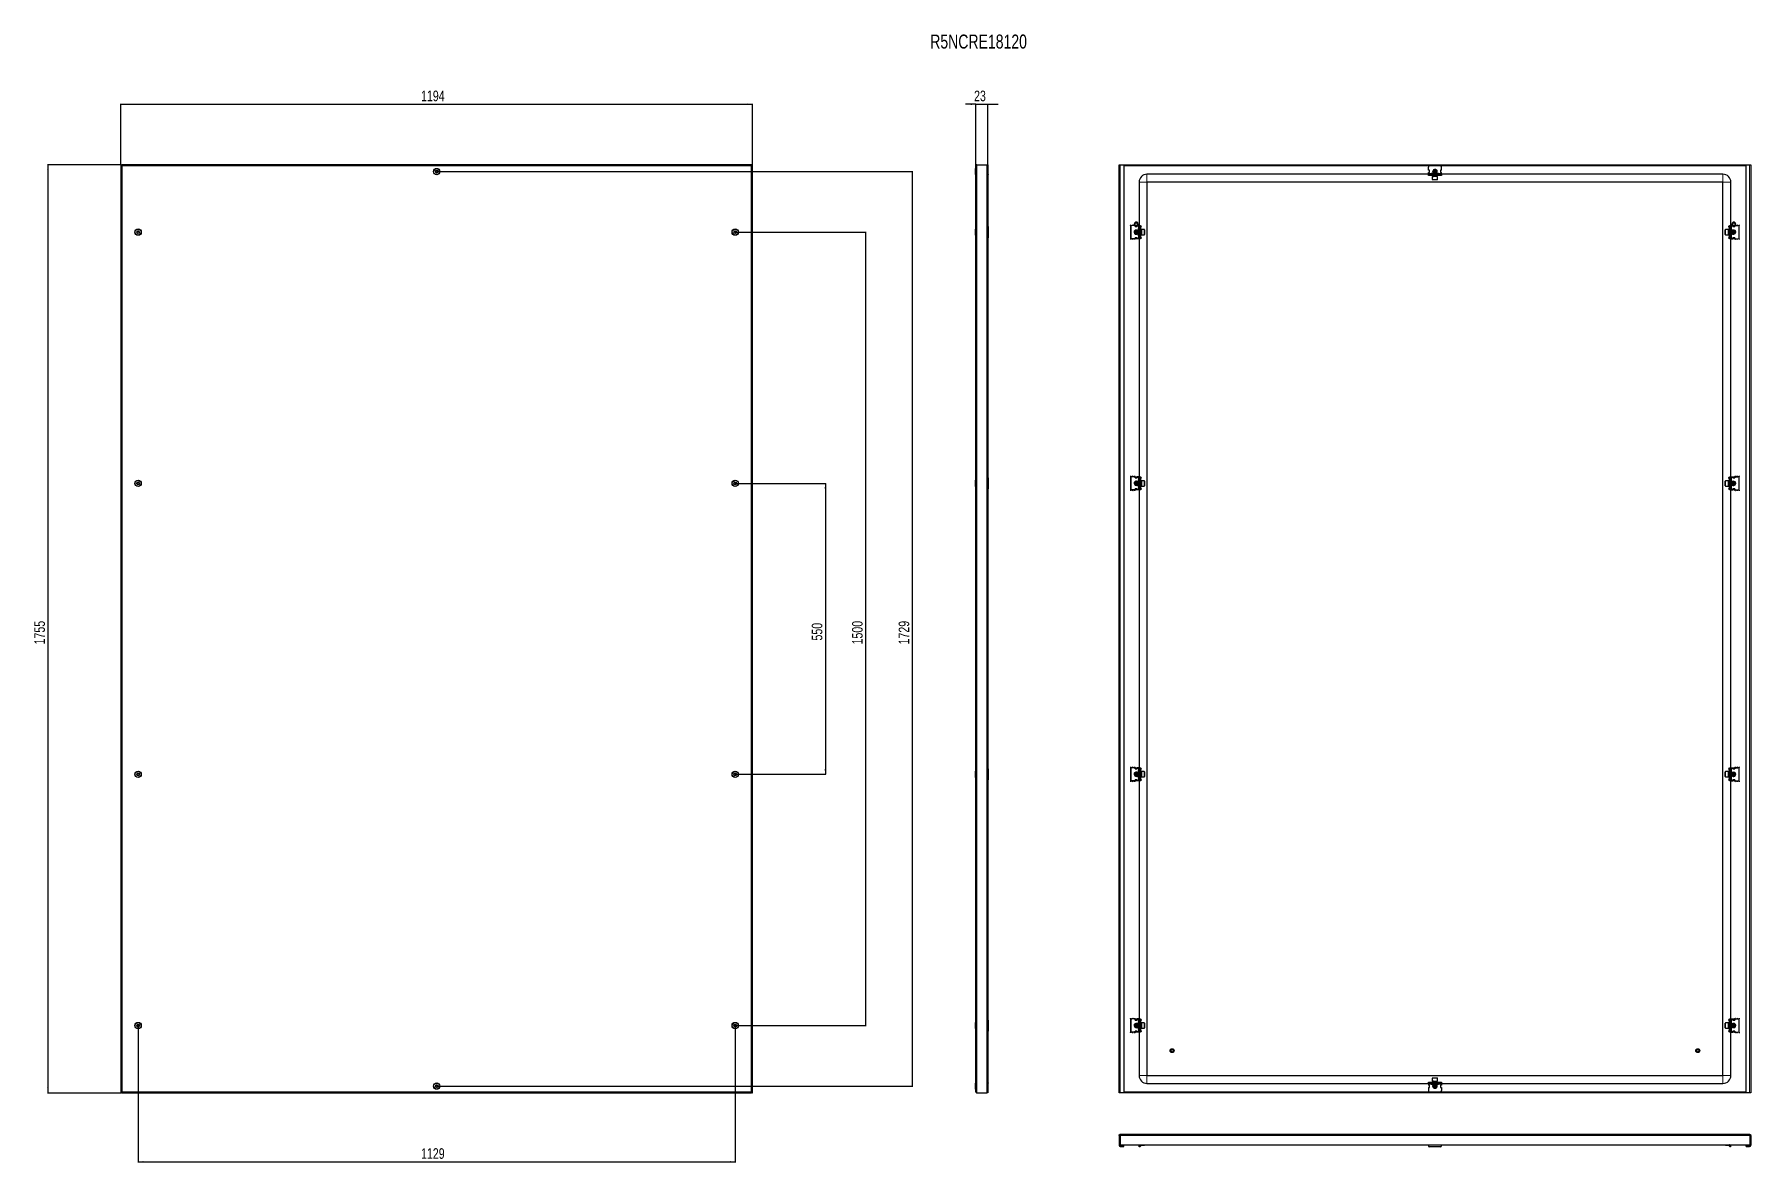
# Model space of a CAD drawing. Header units: millimetres. Extents: x -918 to 2327, y -941 to 1192.
import ezdxf

# ---------------------------------------------------------------- set-up
doc = ezdxf.new("R2010")
doc.units = ezdxf.units.MM
doc.layers.add('FORMAT', color=7, linetype='Continuous')
doc.styles.add('SLDTEXTSTYLE0', font='TXT', dxfattribs={"width": 0.75})
doc.dimstyles.new('SLDDIMSTYLE0', dxfattribs={"dimtxt": 20, "dimasz": 10, "dimexe": 0, "dimexo": 0.0625, "dimgap": 5, "dimtad": 2, "dimdec": 1, "dimrnd": 1e-09, "dimzin": 12, "dimdsep": 46, "dimtxsty": 'SLDTEXTSTYLE0', "dimsah": 1, "dimcen": 0.09, "dimadec": 0, "dimazin": 3, "dimtfac": 1, "dimtmove": 0, "dimatfit": 0, "dimfxl": 0, "dimfrac": 2, "dimtolj": 1, "dimtzin": 12, "dimarcsym": 0})
doc.dimstyles.new('SLDDIMSTYLE1', dxfattribs={"dimtxt": 20, "dimasz": 10, "dimexe": 0, "dimexo": 0.0625, "dimgap": 5, "dimtad": 2, "dimdec": 1, "dimrnd": 1e-09, "dimzin": 12, "dimdsep": 46, "dimtxsty": 'SLDTEXTSTYLE0', "dimsah": 1, "dimcen": 0.09, "dimadec": 0, "dimazin": 3, "dimtfac": 1, "dimtofl": 0, "dimtmove": 0, "dimatfit": 3, "dimfxl": 0, "dimfrac": 2, "dimtolj": 1, "dimtzin": 12, "dimarcsym": 0})

msp = doc.modelspace()

# ---------------------------------------------------------------- texts
at = {"layer": 'FORMAT', "insert": (776.08, 1191.54), "char_height": 26.4583, "attachment_point": 1, "style": 'SLDTEXTSTYLE0'}
msp.add_mtext('R5NCRE18120', dxfattribs=at)

# ---------------------------------------------------------------- blocks, each defined once
blk = doc.blocks.new('_D')
at = {"layer": 'FORMAT'}
for p, q in [((862.3, 1059.7), (843, 1059.7)), ((862.3, 943.4), (862.3, 1060.7)), ((862.3, 1059.7), (885.3, 1059.7)), ((885.3, 945.5), (885.3, 1060.7)), ((885.3, 1059.7), (904.5, 1059.7))]:
    blk.add_line(p, q, dxfattribs=at)
for points in [[(862.3, 1059.7), (852.3, 1061.2), (852.3, 1058.2)], [(885.3, 1059.7), (895.3, 1058.2), (895.3, 1061.2)]]:
    blk.add_solid(points, dxfattribs=at)
at = {"layer": 'FORMAT', "insert": (859, 1085.5), "char_height": 20, "attachment_point": 1, "style": 'SLDTEXTSTYLE0'}
blk.add_mtext('23', dxfattribs=at)
blk = doc.blocks.new('_D_1')
at = {"layer": 'FORMAT'}
for p, q in [((-754.1, 945.5), (-893.1, 945.5)), ((-892.1, 945.5), (-892.1, -809.5)), ((-754.1, -809.5), (-893.1, -809.5))]:
    blk.add_line(p, q, dxfattribs=at)
for points in [[(-892.1, 945.5), (-893.7, 935.5), (-890.6, 935.5)], [(-892.1, -809.5), (-890.6, -799.5), (-893.7, -799.5)]]:
    blk.add_solid(points, dxfattribs=at)
at = {"layer": 'FORMAT', "insert": (-917.9, 38.5), "char_height": 20, "attachment_point": 1, "rotation": 90, "style": 'SLDTEXTSTYLE0'}
blk.add_mtext('1755', dxfattribs=at)
blk = doc.blocks.new('_D_2')
at = {"layer": 'FORMAT'}
for p, q in [((-754.1, 945.5), (-754.1, 1060.7)), ((-754.1, 1059.7), (439.9, 1059.7)), ((439.9, 945.5), (439.9, 1060.7))]:
    blk.add_line(p, q, dxfattribs=at)
for points in [[(-754.1, 1059.7), (-744.1, 1058.2), (-744.1, 1061.2)], [(439.9, 1059.7), (429.9, 1061.2), (429.9, 1058.2)]]:
    blk.add_solid(points, dxfattribs=at)
at = {"layer": 'FORMAT', "insert": (-186.7, 1085.5), "char_height": 20, "attachment_point": 1, "style": 'SLDTEXTSTYLE0'}
blk.add_mtext('1194', dxfattribs=at)
blk = doc.blocks.new('_D_3')
at = {"layer": 'FORMAT'}
for p, q in [((407.4, 818), (655, 818)), ((654, 818), (654, -682)), ((407.4, -682), (655, -682))]:
    blk.add_line(p, q, dxfattribs=at)
for points in [[(654, 818), (652.5, 808), (655.6, 808)], [(654, -682), (655.6, -672), (652.5, -672)]]:
    blk.add_solid(points, dxfattribs=at)
at = {"layer": 'FORMAT', "insert": (628.3, 38.5), "char_height": 20, "attachment_point": 1, "rotation": 90, "style": 'SLDTEXTSTYLE0'}
blk.add_mtext('1500', dxfattribs=at)
blk = doc.blocks.new('_D_4')
at = {"layer": 'FORMAT'}
for p, q in [((-721.6, -682), (-721.6, -940.6)), ((407.4, -682), (407.4, -940.6)), ((-721.6, -939.6), (407.4, -939.6))]:
    blk.add_line(p, q, dxfattribs=at)
for points in [[(-721.6, -939.6), (-711.6, -941.2), (-711.6, -938.1)], [(407.4, -939.6), (397.4, -938.1), (397.4, -941.2)]]:
    blk.add_solid(points, dxfattribs=at)
at = {"layer": 'FORMAT', "insert": (-186.7, -913.9), "char_height": 20, "attachment_point": 1, "style": 'SLDTEXTSTYLE0'}
blk.add_mtext('1129', dxfattribs=at)
blk = doc.blocks.new('_D_5')
at = {"layer": 'FORMAT'}
for p, q in [((407.4, 343), (578.9, 343)), ((577.9, 343), (577.9, -207)), ((407.4, -207), (578.9, -207))]:
    blk.add_line(p, q, dxfattribs=at)
for points in [[(577.9, 343), (576.3, 333), (579.4, 333)], [(577.9, -207), (579.4, -197), (576.3, -197)]]:
    blk.add_solid(points, dxfattribs=at)
at = {"layer": 'FORMAT', "insert": (552.1, 45.9), "char_height": 20, "attachment_point": 1, "rotation": 90, "style": 'SLDTEXTSTYLE0'}
blk.add_mtext('550', dxfattribs=at)
blk = doc.blocks.new('_D_6')
at = {"layer": 'FORMAT'}
for p, q in [((-157.1, 932.5), (743.2, 932.5)), ((742.2, 932.5), (742.2, -796.5)), ((-157.1, -796.5), (743.2, -796.5))]:
    blk.add_line(p, q, dxfattribs=at)
for points in [[(742.2, 932.5), (740.7, 922.5), (743.7, 922.5)], [(742.2, -796.5), (743.7, -786.5), (740.7, -786.5)]]:
    blk.add_solid(points, dxfattribs=at)
at = {"layer": 'FORMAT', "insert": (716.4, 38.5), "char_height": 20, "attachment_point": 1, "rotation": 90, "style": 'SLDTEXTSTYLE0'}
blk.add_mtext('1729', dxfattribs=at)

# ---------------------------------------------------------------- dimensions: what is measured, and where the dimension line sits
at = {"layer": 'FORMAT'}
for base, p1, p2, angle, picture, middle in [((439.86, 1059.69), (-754.14, 945.53), (439.86, 945.53), 0, '_D_2', (-157.14, 1059.69)), ((-892.14, -809.47), (-754.14, 945.53), (-754.14, -809.47), 90, '_D_1', (-892.14, 68.03)), ((742.2, -796.47), (-157.14, 932.53), (-157.14, -796.47), 90, '_D_6', (742.2, 68.03)), ((654.04, -681.97), (407.36, 818.03), (407.36, -681.97), 90, '_D_3', (654.04, 68.03)), ((577.87, -206.97), (407.36, 343.03), (407.36, -206.97), 90, '_D_5', (577.87, 68.03))]:
    dim = msp.add_linear_dim(base=base, p1=p1, p2=p2, angle=angle, dimstyle='SLDDIMSTYLE1', dxfattribs=at)
    dim.commit()
    dim.dimension.update_dxf_attribs({"geometry": picture, "text_midpoint": middle, "dimtype": 160})
for base, p1, p2, dimstyle, picture, middle in [((885.25, 1059.69), (862.25, 943.43), (885.25, 945.53), 'SLDDIMSTYLE0', '_D', (873.75, 1059.69)), ((407.36, -939.64), (-721.64, -681.97), (407.36, -681.97), 'SLDDIMSTYLE1', '_D_4', (-157.14, -939.64))]:
    dim = msp.add_linear_dim(base=base, p1=p1, p2=p2, dimstyle=dimstyle, dxfattribs=at)
    dim.commit()
    dim.dimension.update_dxf_attribs({"geometry": picture, "text_midpoint": middle, "dimtype": 160})

# ---------------------------------------------------------------- linework, layer by layer
at = {"color": 7, "linetype": 'Continuous', "lineweight": 25}
for p, q in [((-754.14, 945.53), (-752.64, 945.53)), ((-754.14, 945.53), (-754.14, -809.47)), ((-752.44, 945.53), (-752.64, 945.53)), ((-752.44, 944.42), (-752.44, 945.53)), ((438.16, 945.53), (-752.44, 945.53)), ((438.16, 944.41), (438.16, 945.53)), ((438.36, 945.53), (438.16, 945.53)), ((438.36, 945.53), (439.86, 945.53)), ((439.86, -809.47), (439.86, 945.53)), ((862.25, -807.37), (862.25, 943.43)), ((864.35, 945.53), (883.15, 945.53)), ((883.15, 945.53), (885.25, 945.53)), ((885.25, 945.53), (885.25, -809.47)), ((1133.47, 945.53), (1135.57, 945.53)), ((1133.47, -809.47), (1133.47, 945.53)), ((1135.57, 945.53), (1141.97, 945.53)), ((1141.97, 945.53), (1141.97, -809.47)), ((1141.97, 945.53), (2318.97, 945.53)), ((1141.97, 944.03), (2318.97, 944.03)), ((1740.97, 943.03), (1719.97, 943.03)), ((2318.97, -809.47), (2318.97, 945.53)), ((2318.97, 945.53), (2325.37, 945.53)), ((2325.37, 945.53), (2327.47, 945.53)), ((2327.47, 945.53), (2327.47, -809.47)), ((862.25, 938.31), (861.95, 938.31)), ((861.95, 927.15), (861.95, 938.31)), ((861.95, 926.74), (861.95, 927.15)), ((861.95, 926.74), (862.25, 926.74)), ((885.25, 927.03), (885.75, 927.03)), ((885.25, 925.53), (885.75, 926.03)), ((885.75, 927.03), (885.75, 926.03)), ((1170.97, 912.53), (1170.97, 830.53)), ((1717.97, 927.53), (1185.97, 927.53)), ((2274.97, 912.53), (1185.97, 912.53)), ((1185.97, 912.53), (1185.97, -776.47)), ((1717.97, 935.03), (1717.97, 941.03)), ((1719.97, 935.03), (1717.97, 935.03)), ((1717.97, 928.53), (1717.97, 931.03)), ((1717.97, 931.03), (1719.97, 931.03)), ((1717.97, 927.03), (1717.97, 928.53)), ((1717.97, 925.03), (1717.97, 927.03)), ((1717.97, 927.03), (1719.97, 927.03)), ((1718.24, 925.03), (1717.97, 925.03)), ((1742.7, 925.03), (1718.24, 925.03)), ((1719.97, 931.03), (1719.97, 935.03)), ((1740.97, 927.03), (1719.97, 927.03)), ((1719.97, 926.03), (1740.97, 926.03)), ((1725.47, 929.03), (1723.47, 929.03)), ((1723.47, 929.03), (1723.47, 928.53)), ((1723.47, 928.53), (1723.47, 927.03)), ((1726.34, 927.53), (1723.47, 927.53)), ((1726.44, 927.35), (1725.47, 929.03)), ((1725.47, 923.03), (1725.47, 917.63)), ((1735.47, 923.03), (1725.47, 923.03)), ((1734.87, 917.03), (1726.07, 917.03)), ((1726.47, 929.03), (1726.47, 927.53)), ((1734.47, 929.03), (1726.47, 929.03)), ((1728.03, 933.03), (1727.47, 932.47)), ((1727.47, 932.47), (1727.47, 932.41)), ((1733.47, 932.47), (1727.47, 932.47)), ((1727.47, 932.41), (1728.03, 932.03)), ((1729.33, 932.41), (1727.47, 932.41)), ((1728.03, 932.03), (1727.47, 931.64)), ((1727.47, 931.64), (1727.47, 931.41)), ((1729.33, 931.64), (1727.47, 931.64)), ((1727.47, 931.41), (1728.03, 931.03)), ((1729.33, 931.41), (1727.47, 931.41)), ((1728.03, 931.03), (1727.47, 930.64)), ((1727.47, 930.64), (1727.47, 930.41)), ((1729.33, 930.64), (1727.47, 930.64)), ((1727.47, 930.41), (1728.03, 930.03)), ((1729.33, 930.41), (1727.47, 930.41)), ((1728.03, 930.03), (1727.47, 929.64)), ((1727.47, 929.64), (1727.47, 929.41)), ((1729.33, 929.64), (1727.47, 929.64)), ((1727.47, 929.41), (1728.03, 929.03)), ((1729.33, 929.41), (1727.47, 929.41)), ((1728.03, 925.03), (1727.47, 924.64)), ((1727.47, 924.64), (1727.47, 924.41)), ((1729.33, 924.64), (1727.47, 924.64)), ((1727.47, 924.41), (1728.03, 924.03)), ((1729.33, 924.41), (1727.47, 924.41)), ((1728.03, 924.03), (1727.47, 923.64)), ((1727.47, 923.64), (1727.47, 923.28)), ((1729.33, 923.64), (1727.47, 923.64)), ((1727.91, 933.55), (1727.72, 932.72)), ((1727.73, 932.24), (1727.79, 931.86)), ((1727.92, 930.95), (1727.78, 931.2)), ((1732.92, 933.03), (1728.03, 933.03)), ((1729.54, 932.03), (1728.03, 932.03)), ((1729.54, 931.03), (1728.03, 931.03)), ((1729.54, 930.03), (1728.03, 930.03)), ((1729.54, 924.03), (1728.03, 924.03)), ((1733.47, 932.41), (1729.33, 932.41)), ((1733.47, 931.64), (1729.33, 931.64)), ((1733.47, 931.41), (1729.33, 931.41)), ((1733.47, 930.64), (1729.33, 930.64)), ((1733.47, 930.41), (1729.33, 930.41)), ((1733.47, 929.64), (1729.33, 929.64)), ((1733.47, 929.41), (1729.33, 929.41)), ((1733.47, 924.64), (1729.33, 924.64)), ((1733.47, 924.41), (1729.33, 924.41)), ((1733.47, 923.64), (1729.33, 923.64)), ((1732.92, 932.03), (1729.54, 932.03)), ((1732.92, 931.03), (1729.54, 931.03)), ((1732.92, 930.03), (1729.54, 930.03)), ((1732.92, 924.03), (1729.54, 924.03)), ((1733.47, 932.47), (1732.92, 933.03)), ((1732.92, 932.03), (1733.47, 932.41)), ((1733.47, 931.64), (1732.92, 932.03)), ((1732.92, 931.03), (1733.47, 931.41)), ((1733.47, 930.64), (1732.92, 931.03)), ((1732.92, 930.03), (1733.47, 930.41)), ((1733.47, 929.64), (1732.92, 930.03)), ((1732.92, 929.03), (1733.47, 929.41)), ((1733.47, 924.64), (1732.92, 925.03)), ((1732.92, 924.03), (1733.47, 924.41)), ((1733.47, 923.64), (1732.92, 924.03)), ((1733.16, 931.2), (1733.03, 930.95)), ((1733.47, 932.41), (1733.47, 932.47)), ((1733.47, 931.41), (1733.47, 931.64)), ((1733.47, 930.41), (1733.47, 930.64)), ((1733.47, 929.41), (1733.47, 929.64)), ((1733.47, 924.41), (1733.47, 924.64)), ((1733.47, 923.28), (1733.47, 923.64)), ((1734.47, 927.53), (1734.47, 929.03)), ((1735.47, 929.03), (1734.5, 927.35)), ((1737.47, 927.53), (1734.61, 927.53)), ((1737.47, 929.03), (1735.47, 929.03)), ((1735.47, 917.63), (1735.47, 923.03)), ((1737.47, 928.53), (1737.47, 929.03)), ((1737.47, 927.03), (1737.47, 928.53)), ((1742.97, 935.03), (1740.97, 935.03)), ((1740.97, 935.03), (1740.97, 931.03)), ((1740.97, 931.03), (1742.97, 931.03)), ((1740.97, 927.03), (1742.97, 927.03)), ((1742.97, 925.03), (1742.7, 925.03)), ((1742.97, 935.03), (1742.97, 941.03)), ((1742.97, 928.53), (1742.97, 931.03)), ((1742.97, 927.03), (1742.97, 928.53)), ((2274.97, 927.53), (1742.97, 927.53)), ((1742.97, 927.03), (1742.97, 925.03)), ((2274.97, -776.47), (2274.97, 912.53)), ((2289.97, 830.53), (2289.97, 912.53)), ((862.25, 823.81), (861.95, 823.81)), ((861.95, 812.24), (861.95, 823.81)), ((861.95, 812.24), (862.25, 812.24)), ((885.75, 828.53), (885.75, 807.53)), ((1154.97, 830.78), (1154.97, 805.28)), ((1155.47, 828.53), (1155.47, 807.53)), ((1163.47, 830.53), (1157.47, 830.53)), ((1163.47, 830.53), (1163.47, 828.53)), ((1163.67, 829.74), (1163.47, 829.85)), ((1163.47, 828.53), (1167.47, 828.53)), ((1163.67, 828.53), (1163.67, 829.74)), ((1163.72, 830.15), (1164.05, 830.38)), ((1164.22, 830.15), (1163.72, 829.79)), ((1163.72, 829.79), (1163.72, 830.15)), ((1163.72, 828.88), (1163.72, 829.79)), ((1163.72, 828.53), (1163.72, 828.88)), ((1164.22, 830.3), (1164.22, 830.15)), ((1164.22, 830.15), (1164.63, 830.15)), ((1164.95, 815.46), (1165.78, 815.27)), ((1166.03, 821.03), (1165.47, 820.47)), ((1165.47, 820.47), (1165.47, 815.58)), ((1165.47, 815.58), (1166.03, 815.03)), ((1166.08, 821.03), (1166.03, 821.03)), ((1166.03, 821.03), (1166.03, 815.03)), ((1166.03, 815.03), (1166.08, 815.03)), ((1166.47, 820.47), (1166.08, 821.03)), ((1166.08, 821.03), (1166.08, 816.88)), ((1166.08, 816.88), (1166.08, 815.03)), ((1166.08, 815.03), (1166.47, 815.58)), ((1166.26, 815.28), (1166.64, 815.35)), ((1166.32, 830.15), (1166.72, 830.15)), ((1166.86, 821.03), (1166.47, 820.47)), ((1166.47, 820.47), (1166.47, 817.09)), ((1166.47, 817.09), (1166.47, 815.58)), ((1166.47, 815.58), (1166.86, 815.03)), ((1166.72, 830.15), (1166.72, 830.3)), ((1167.22, 829.79), (1166.72, 830.15)), ((1167.08, 821.03), (1166.86, 821.03)), ((1166.86, 821.03), (1166.86, 816.88)), ((1166.86, 816.88), (1166.86, 815.03)), ((1166.86, 815.03), (1167.08, 815.03)), ((1166.89, 830.38), (1167.22, 830.15)), ((1167.47, 820.47), (1167.08, 821.03)), ((1167.08, 821.03), (1167.08, 816.88)), ((1167.08, 816.88), (1167.08, 815.03)), ((1167.08, 815.03), (1167.47, 815.58)), ((1167.22, 830.15), (1167.22, 829.79)), ((1167.47, 829.85), (1167.22, 829.71)), ((1167.22, 829.79), (1167.22, 828.88)), ((1167.22, 828.88), (1167.22, 828.53)), ((1167.3, 820.72), (1167.55, 820.58)), ((1167.55, 815.47), (1167.3, 815.34)), ((1169.97, 830.53), (1167.47, 830.53)), ((1167.47, 828.53), (1167.47, 830.53)), ((1167.86, 821.03), (1167.47, 820.47)), ((1167.47, 820.47), (1167.47, 817.09)), ((1167.47, 817.09), (1167.47, 815.58)), ((1167.47, 815.58), (1167.86, 815.03)), ((1168.08, 821.03), (1167.86, 821.03)), ((1167.86, 821.03), (1167.86, 816.88)), ((1167.86, 816.88), (1167.86, 815.03)), ((1167.86, 815.03), (1168.08, 815.03)), ((1168.47, 820.47), (1168.08, 821.03)), ((1168.08, 821.03), (1168.08, 816.88)), ((1168.08, 816.88), (1168.08, 815.03)), ((1168.08, 815.03), (1168.47, 815.58)), ((1168.86, 821.03), (1168.47, 820.47)), ((1168.47, 820.47), (1168.47, 817.09)), ((1168.47, 817.09), (1168.47, 815.58)), ((1168.47, 815.58), (1168.86, 815.03)), ((1169.08, 821.03), (1168.86, 821.03)), ((1168.86, 821.03), (1168.86, 816.88)), ((1168.86, 816.88), (1168.86, 815.03)), ((1168.86, 815.03), (1169.08, 815.03)), ((1169.47, 820.47), (1169.08, 821.03)), ((1169.08, 821.03), (1169.08, 816.88)), ((1169.08, 816.88), (1169.08, 815.03)), ((1169.08, 815.03), (1169.47, 815.58)), ((1169.47, 825.03), (1169.47, 823.03)), ((1169.97, 825.03), (1169.47, 825.03)), ((1169.47, 823.28), (1170.47, 823.28)), ((1169.47, 823.03), (1171.15, 822.06)), ((1170.97, 822.03), (1169.47, 822.03)), ((1169.47, 822.03), (1169.47, 814.03)), ((1169.47, 814.03), (1170.97, 814.03)), ((1171.15, 813.99), (1169.47, 813.03)), ((1169.47, 813.03), (1169.47, 811.03)), ((1170.47, 812.78), (1169.47, 812.78)), ((1171.47, 830.53), (1169.97, 830.53)), ((1171.47, 825.03), (1169.97, 825.03)), ((1170.47, 823.28), (1170.97, 823.28)), ((1170.97, 812.78), (1170.47, 812.78)), ((1170.97, 823.28), (1170.97, 822.16)), ((1170.97, 813.89), (1170.97, 812.78)), ((1171.47, 830.53), (1173.47, 830.53)), ((1171.47, 828.53), (1171.47, 830.53)), ((1171.47, 828.53), (1171.47, 807.53)), ((1172.47, 807.53), (1172.47, 828.53)), ((1173.47, 830.53), (1173.47, 830.26)), ((1173.47, 830.26), (1173.47, 805.79)), ((1173.47, 829.44), (1173.68, 829.23)), ((1173.97, 826.78), (1173.47, 826.78)), ((1173.97, 823.28), (1173.47, 823.28)), ((1173.86, 821.03), (1173.47, 820.47)), ((1173.47, 815.58), (1173.86, 815.03)), ((1173.47, 812.78), (1173.97, 812.78)), ((1174.08, 821.03), (1173.86, 821.03)), ((1173.86, 821.03), (1173.86, 816.88)), ((1173.86, 816.88), (1173.86, 815.03)), ((1173.86, 815.03), (1174.08, 815.03)), ((1173.97, 828.53), (1173.97, 828.07)), ((1173.97, 823.28), (1173.97, 826.78)), ((1173.97, 821.03), (1173.97, 823.28)), ((1173.97, 812.78), (1173.97, 815.03)), ((1173.97, 809.28), (1173.97, 812.78)), ((1174.06, 828.19), (1175.03, 829.17)), ((1174.41, 827.84), (1174.06, 828.19)), ((1174.47, 820.47), (1174.08, 821.03)), ((1174.08, 821.03), (1174.08, 816.88)), ((1174.08, 816.88), (1174.08, 815.03)), ((1174.08, 815.03), (1174.47, 815.58)), ((1174.41, 827.84), (1175.39, 828.81)), ((1174.86, 821.03), (1174.47, 820.47)), ((1174.47, 820.47), (1174.47, 817.09)), ((1174.47, 817.09), (1174.47, 815.58)), ((1174.47, 815.58), (1174.86, 815.03)), ((1175.22, 821.03), (1174.86, 821.03)), ((1174.86, 821.03), (1174.86, 816.88)), ((1174.86, 816.88), (1174.86, 815.03)), ((1174.86, 815.03), (1175.22, 815.03)), ((1175.03, 829.17), (1175.39, 828.81)), ((1180.87, 823.03), (1175.47, 823.03)), ((1175.47, 823.03), (1175.47, 813.03)), ((1175.47, 813.03), (1180.87, 813.03)), ((1181.47, 822.43), (1181.47, 813.63)), ((2279.47, 822.09), (2279.47, 822.43)), ((2279.47, 813.63), (2279.47, 822.09)), ((2285.47, 823.03), (2280.07, 823.03)), ((2280.07, 813.03), (2285.47, 813.03)), ((2285.47, 822.65), (2285.47, 823.03)), ((2285.47, 813.03), (2285.47, 822.65)), ((2285.91, 829.17), (2285.56, 828.81)), ((2286.53, 827.84), (2285.56, 828.81)), ((2286.08, 821.03), (2285.72, 821.03)), ((2285.72, 815.03), (2286.08, 815.03)), ((2286.89, 828.19), (2285.91, 829.17)), ((2286.47, 820.47), (2286.08, 821.03)), ((2286.08, 816.88), (2286.08, 821.03)), ((2286.08, 815.03), (2286.08, 816.88)), ((2286.08, 815.03), (2286.47, 815.58)), ((2286.86, 821.03), (2286.47, 820.47)), ((2286.47, 817.09), (2286.47, 820.47)), ((2286.47, 815.58), (2286.47, 817.09)), ((2286.47, 815.58), (2286.86, 815.03)), ((2286.53, 827.84), (2286.89, 828.19)), ((2287.08, 821.03), (2286.86, 821.03)), ((2286.86, 816.88), (2286.86, 821.03)), ((2286.86, 815.03), (2286.86, 816.88)), ((2286.86, 815.03), (2287.08, 815.03)), ((2286.97, 828.53), (2286.97, 828.13)), ((2286.97, 826.78), (2287.47, 826.78)), ((2286.97, 826.78), (2286.97, 823.28)), ((2287.47, 823.28), (2286.97, 823.28)), ((2286.97, 823.28), (2286.97, 821.03)), ((2286.97, 815.03), (2286.97, 812.78)), ((2286.97, 812.78), (2286.97, 809.28)), ((2286.97, 812.78), (2287.47, 812.78)), ((2287.47, 820.47), (2287.08, 821.03)), ((2287.08, 816.88), (2287.08, 821.03)), ((2287.08, 815.03), (2287.08, 816.88)), ((2287.08, 815.03), (2287.47, 815.58)), ((2287.26, 829.23), (2287.47, 829.44)), ((2287.47, 830.53), (2289.47, 830.53)), ((2287.47, 830.26), (2287.47, 830.53)), ((2287.47, 805.79), (2287.47, 830.26)), ((2288.47, 828.53), (2288.47, 807.53)), ((2289.47, 830.53), (2289.47, 828.53)), ((2289.47, 830.53), (2290.97, 830.53)), ((2289.47, 807.53), (2289.47, 828.53)), ((2290.97, 825.03), (2289.47, 825.03)), ((2289.8, 822.06), (2291.47, 823.03)), ((2291.47, 813.03), (2289.8, 813.99)), ((2289.97, 822.16), (2289.97, 823.28)), ((2289.97, 823.28), (2290.47, 823.28)), ((2291.47, 822.03), (2289.97, 822.03)), ((2289.97, 814.03), (2291.47, 814.03)), ((2289.97, 812.78), (2289.97, 813.89)), ((2290.47, 812.78), (2289.97, 812.78)), ((2290.47, 823.28), (2291.47, 823.28)), ((2291.47, 812.78), (2290.47, 812.78)), ((2290.97, 830.53), (2293.47, 830.53)), ((2291.47, 825.03), (2290.97, 825.03)), ((2291.47, 823.03), (2291.47, 825.03)), ((2291.47, 814.03), (2291.47, 822.03)), ((2291.86, 821.03), (2291.47, 820.47)), ((2291.47, 815.58), (2291.86, 815.03)), ((2291.47, 811.03), (2291.47, 813.03)), ((2292.08, 821.03), (2291.86, 821.03)), ((2291.86, 816.88), (2291.86, 821.03)), ((2291.86, 815.03), (2291.86, 816.88)), ((2291.86, 815.03), (2292.08, 815.03)), ((2292.47, 820.47), (2292.08, 821.03)), ((2292.08, 816.88), (2292.08, 821.03)), ((2292.08, 815.03), (2292.08, 816.88)), ((2292.08, 815.03), (2292.47, 815.58)), ((2292.86, 821.03), (2292.47, 820.47)), ((2292.47, 817.09), (2292.47, 820.47)), ((2292.47, 815.58), (2292.47, 817.09)), ((2292.47, 815.58), (2292.86, 815.03)), ((2293.08, 821.03), (2292.86, 821.03)), ((2292.86, 816.88), (2292.86, 821.03)), ((2292.86, 815.03), (2292.86, 816.88)), ((2292.86, 815.03), (2293.08, 815.03)), ((2293.47, 820.47), (2293.08, 821.03)), ((2293.08, 816.88), (2293.08, 821.03)), ((2293.08, 815.03), (2293.08, 816.88)), ((2293.08, 815.03), (2293.47, 815.58)), ((2293.4, 820.58), (2293.64, 820.72)), ((2293.64, 815.34), (2293.4, 815.47)), ((2293.47, 830.53), (2293.47, 828.53)), ((2293.72, 829.71), (2293.47, 829.85)), ((2293.47, 828.53), (2297.47, 828.53)), ((2293.86, 821.03), (2293.47, 820.47)), ((2293.47, 817.09), (2293.47, 820.47)), ((2293.47, 815.58), (2293.47, 817.09)), ((2293.47, 815.58), (2293.86, 815.03)), ((2293.72, 830.15), (2294.05, 830.38)), ((2294.22, 830.15), (2293.72, 829.79)), ((2293.72, 829.79), (2293.72, 830.15)), ((2293.72, 828.88), (2293.72, 829.79)), ((2293.72, 828.53), (2293.72, 828.88)), ((2294.08, 821.03), (2293.86, 821.03)), ((2293.86, 816.88), (2293.86, 821.03)), ((2293.86, 815.03), (2293.86, 816.88)), ((2293.86, 815.03), (2294.08, 815.03)), ((2294.47, 820.47), (2294.08, 821.03)), ((2294.08, 816.88), (2294.08, 821.03)), ((2294.08, 815.03), (2294.08, 816.88)), ((2294.08, 815.03), (2294.47, 815.58)), ((2294.22, 830.3), (2294.22, 830.15)), ((2294.22, 830.15), (2294.63, 830.15)), ((2294.31, 815.35), (2294.68, 815.28)), ((2294.86, 821.03), (2294.47, 820.47)), ((2294.47, 817.09), (2294.47, 820.47)), ((2294.47, 815.58), (2294.47, 817.09)), ((2294.47, 815.58), (2294.86, 815.03)), ((2294.92, 821.03), (2294.86, 821.03)), ((2294.86, 816.88), (2294.86, 821.03)), ((2294.86, 815.03), (2294.86, 816.88)), ((2294.86, 815.03), (2294.92, 815.03)), ((2295.47, 820.47), (2294.92, 821.03)), ((2294.92, 820.8), (2294.92, 821.03)), ((2294.92, 815.03), (2294.92, 820.8)), ((2294.92, 815.03), (2295.47, 815.58)), ((2295.17, 815.27), (2295.99, 815.46)), ((2295.47, 820.29), (2295.47, 820.47)), ((2295.47, 815.58), (2295.47, 820.29)), ((2296.32, 830.15), (2296.72, 830.15)), ((2296.72, 830.15), (2296.72, 830.3)), ((2297.22, 829.79), (2296.72, 830.15)), ((2296.89, 830.38), (2297.22, 830.15)), ((2297.22, 830.15), (2297.22, 829.79)), ((2297.22, 829.79), (2297.22, 828.88)), ((2297.22, 828.88), (2297.22, 828.53)), ((2297.47, 829.85), (2297.27, 829.74)), ((2297.27, 829.74), (2297.27, 828.53)), ((2297.47, 830.53), (2303.47, 830.53)), ((2297.47, 828.53), (2297.47, 830.53)), ((2305.47, 807.53), (2305.47, 828.53)), ((2305.97, 805.28), (2305.97, 830.78)), ((1163.47, 805.53), (1157.47, 805.53)), ((1162.97, 805.53), (1162.97, 805.28)), ((1167.47, 807.53), (1163.47, 807.53)), ((1163.47, 807.53), (1163.47, 805.53)), ((1163.47, 805.64), (1163.67, 805.64)), ((1163.67, 805.64), (1163.67, 807.53)), ((1163.72, 807.17), (1163.72, 807.53)), ((1163.72, 806.26), (1163.72, 807.17)), ((1163.72, 806.26), (1164.22, 805.91)), ((1163.72, 805.91), (1163.72, 806.26)), ((1164.22, 805.55), (1163.72, 805.91)), ((1166.72, 805.91), (1164.22, 805.91)), ((1164.22, 805.91), (1164.22, 805.55)), ((1166.72, 805.55), (1164.22, 805.55)), ((1166.72, 805.91), (1167.22, 806.26)), ((1166.72, 805.55), (1166.72, 805.91)), ((1167.22, 805.91), (1166.72, 805.55)), ((1167.22, 807.53), (1167.22, 807.17)), ((1167.22, 807.17), (1167.22, 806.26)), ((1167.22, 806.26), (1167.22, 805.91)), ((1167.47, 805.53), (1167.47, 807.53)), ((1169.97, 805.53), (1167.47, 805.53)), ((1169.47, 811.03), (1169.97, 811.03)), ((1169.97, 811.03), (1171.47, 811.03)), ((1171.47, 805.53), (1169.97, 805.53)), ((1170.97, 805.53), (1170.97, 355.53)), ((1171.47, 805.53), (1171.47, 807.53)), ((1173.47, 805.53), (1171.47, 805.53)), ((1173.97, 809.28), (1173.47, 809.28)), ((1173.68, 806.82), (1173.47, 806.61)), ((1173.47, 805.79), (1173.47, 805.53)), ((1173.97, 807.53), (1173.97, 807.92)), ((1174.41, 808.22), (1174.06, 807.86)), ((1174.06, 807.86), (1175.03, 806.89)), ((1174.41, 808.22), (1175.39, 807.24)), ((1175.03, 806.89), (1175.39, 807.24)), ((2286.53, 808.22), (2285.56, 807.24)), ((2285.91, 806.89), (2285.56, 807.24)), ((2286.89, 807.86), (2285.91, 806.89)), ((2286.53, 808.22), (2286.89, 807.86)), ((2286.97, 809.28), (2287.47, 809.28)), ((2286.97, 807.53), (2286.97, 807.99)), ((2287.47, 806.61), (2287.26, 806.82)), ((2287.47, 805.53), (2287.47, 805.79)), ((2289.47, 805.53), (2287.47, 805.53)), ((2289.47, 811.03), (2290.97, 811.03)), ((2289.47, 807.53), (2289.47, 805.53)), ((2289.47, 805.53), (2290.97, 805.53)), ((2289.97, 355.53), (2289.97, 805.53)), ((2290.97, 811.03), (2291.47, 811.03)), ((2290.97, 805.53), (2293.47, 805.53)), ((2297.47, 807.53), (2293.47, 807.53)), ((2293.47, 807.53), (2293.47, 805.53)), ((2293.72, 807.17), (2293.72, 807.53)), ((2293.72, 806.26), (2293.72, 807.17)), ((2293.72, 806.26), (2294.22, 805.91)), ((2293.72, 805.91), (2293.72, 806.26)), ((2294.22, 805.55), (2293.72, 805.91)), ((2296.72, 805.91), (2294.22, 805.91)), ((2294.22, 805.91), (2294.22, 805.55)), ((2296.72, 805.55), (2294.22, 805.55)), ((2296.72, 805.91), (2297.22, 806.26)), ((2296.72, 805.55), (2296.72, 805.91)), ((2297.22, 805.91), (2296.72, 805.55)), ((2297.22, 807.53), (2297.22, 807.17)), ((2297.22, 807.17), (2297.22, 806.26)), ((2297.22, 806.26), (2297.22, 805.91)), ((2297.27, 807.53), (2297.27, 805.64)), ((2297.27, 805.64), (2297.47, 805.64)), ((2297.47, 805.53), (2297.47, 807.53)), ((2297.47, 805.53), (2303.47, 805.53)), ((2297.97, 805.28), (2297.97, 805.53)), ((862.25, 348.81), (861.95, 348.81)), ((861.95, 337.24), (861.95, 348.81)), ((861.95, 337.24), (862.25, 337.24)), ((885.75, 353.53), (885.75, 332.53)), ((1154.97, 355.78), (1154.97, 330.28)), ((1155.47, 353.53), (1155.47, 332.53)), ((1163.47, 355.53), (1157.47, 355.53)), ((1163.47, 330.53), (1157.47, 330.53)), ((1162.97, 355.78), (1162.97, 355.53)), ((1162.97, 330.53), (1162.97, 330.28)), ((1163.47, 355.53), (1163.47, 353.53)), ((1163.67, 355.41), (1163.47, 355.41)), ((1163.47, 353.53), (1167.47, 353.53)), ((1163.47, 332.53), (1163.47, 330.53)), ((1167.47, 332.53), (1163.47, 332.53)), ((1163.47, 330.64), (1163.67, 330.64)), ((1163.67, 353.53), (1163.67, 355.41)), ((1163.67, 330.64), (1163.67, 332.53)), ((1163.72, 355.15), (1164.22, 355.5)), ((1164.22, 355.15), (1163.72, 354.79)), ((1163.72, 354.79), (1163.72, 355.15)), ((1163.72, 353.88), (1163.72, 354.79)), ((1163.72, 353.53), (1163.72, 353.88)), ((1163.72, 332.17), (1163.72, 332.53)), ((1163.72, 331.26), (1163.72, 332.17)), ((1163.72, 331.26), (1164.22, 330.91)), ((1163.72, 330.91), (1163.72, 331.26)), ((1164.22, 330.55), (1163.72, 330.91)), ((1164.22, 355.5), (1164.22, 355.15)), ((1164.22, 355.5), (1166.72, 355.5)), ((1164.22, 355.15), (1166.72, 355.15)), ((1166.72, 330.91), (1164.22, 330.91)), ((1164.22, 330.91), (1164.22, 330.55)), ((1166.72, 330.55), (1164.22, 330.55)), ((1164.95, 340.46), (1165.78, 340.27)), ((1166.03, 346.03), (1165.47, 345.47)), ((1165.47, 345.47), (1165.47, 340.58)), ((1165.47, 340.58), (1166.03, 340.03)), ((1166.08, 346.03), (1166.03, 346.03)), ((1166.03, 346.03), (1166.03, 340.03)), ((1166.03, 340.03), (1166.08, 340.03)), ((1166.47, 345.47), (1166.08, 346.03)), ((1166.08, 346.03), (1166.08, 341.88)), ((1166.08, 341.88), (1166.08, 340.03)), ((1166.08, 340.03), (1166.47, 340.58)), ((1166.26, 340.28), (1166.64, 340.35)), ((1166.86, 346.03), (1166.47, 345.47)), ((1166.47, 345.47), (1166.47, 342.09)), ((1166.47, 342.09), (1166.47, 340.58)), ((1166.47, 340.58), (1166.86, 340.03)), ((1166.72, 355.15), (1166.72, 355.5)), ((1166.72, 355.5), (1167.22, 355.15)), ((1167.22, 354.79), (1166.72, 355.15)), ((1166.72, 330.91), (1167.22, 331.26)), ((1166.72, 330.55), (1166.72, 330.91)), ((1167.22, 330.91), (1166.72, 330.55)), ((1167.08, 346.03), (1166.86, 346.03)), ((1166.86, 346.03), (1166.86, 341.88)), ((1166.86, 341.88), (1166.86, 340.03)), ((1166.86, 340.03), (1167.08, 340.03)), ((1167.47, 345.47), (1167.08, 346.03)), ((1167.08, 346.03), (1167.08, 341.88)), ((1167.08, 341.88), (1167.08, 340.03)), ((1167.08, 340.03), (1167.47, 340.58)), ((1167.22, 355.15), (1167.22, 354.79)), ((1167.22, 354.79), (1167.22, 353.88)), ((1167.22, 353.88), (1167.22, 353.53)), ((1167.22, 332.53), (1167.22, 332.17)), ((1167.22, 332.17), (1167.22, 331.26)), ((1167.22, 331.26), (1167.22, 330.91)), ((1167.3, 345.72), (1167.55, 345.58)), ((1167.55, 340.47), (1167.3, 340.34)), ((1169.97, 355.53), (1167.47, 355.53)), ((1167.47, 353.53), (1167.47, 355.53)), ((1167.86, 346.03), (1167.47, 345.47)), ((1167.47, 345.47), (1167.47, 342.09)), ((1167.47, 342.09), (1167.47, 340.58)), ((1167.47, 340.58), (1167.86, 340.03)), ((1167.47, 330.53), (1167.47, 332.53)), ((1169.97, 330.53), (1167.47, 330.53)), ((1168.08, 346.03), (1167.86, 346.03)), ((1167.86, 346.03), (1167.86, 341.88)), ((1167.86, 341.88), (1167.86, 340.03)), ((1167.86, 340.03), (1168.08, 340.03)), ((1168.47, 345.47), (1168.08, 346.03)), ((1168.08, 346.03), (1168.08, 341.88)), ((1168.08, 341.88), (1168.08, 340.03)), ((1168.08, 340.03), (1168.47, 340.58)), ((1168.86, 346.03), (1168.47, 345.47)), ((1168.47, 345.47), (1168.47, 342.09)), ((1168.47, 342.09), (1168.47, 340.58)), ((1168.47, 340.58), (1168.86, 340.03)), ((1169.08, 346.03), (1168.86, 346.03)), ((1168.86, 346.03), (1168.86, 341.88)), ((1168.86, 341.88), (1168.86, 340.03)), ((1168.86, 340.03), (1169.08, 340.03)), ((1169.47, 345.47), (1169.08, 346.03)), ((1169.08, 346.03), (1169.08, 341.88)), ((1169.08, 341.88), (1169.08, 340.03)), ((1169.08, 340.03), (1169.47, 340.58)), ((1169.47, 350.03), (1169.47, 348.03)), ((1169.97, 350.03), (1169.47, 350.03)), ((1169.47, 348.28), (1170.47, 348.28)), ((1169.47, 348.03), (1171.15, 347.06)), ((1170.97, 347.03), (1169.47, 347.03)), ((1169.47, 347.03), (1169.47, 339.03)), ((1169.47, 339.03), (1170.97, 339.03)), ((1171.15, 338.99), (1169.47, 338.03)), ((1169.47, 338.03), (1169.47, 336.03)), ((1170.47, 337.78), (1169.47, 337.78)), ((1169.47, 336.03), (1169.97, 336.03)), ((1171.47, 355.53), (1169.97, 355.53)), ((1171.47, 350.03), (1169.97, 350.03)), ((1169.97, 336.03), (1171.47, 336.03)), ((1171.47, 330.53), (1169.97, 330.53)), ((1170.47, 348.28), (1170.97, 348.28)), ((1170.97, 337.78), (1170.47, 337.78)), ((1170.97, 348.28), (1170.97, 347.16)), ((1170.97, 338.89), (1170.97, 337.78)), ((1170.97, 330.53), (1170.97, -194.47)), ((1171.47, 353.53), (1171.47, 355.53)), ((1171.47, 355.53), (1173.47, 355.53)), ((1171.47, 353.53), (1171.47, 332.53)), ((1171.47, 330.53), (1171.47, 332.53)), ((1173.47, 330.53), (1171.47, 330.53)), ((1172.47, 332.53), (1172.47, 353.53)), ((1173.47, 355.53), (1173.47, 355.26)), ((1173.47, 355.26), (1173.47, 330.79)), ((1173.47, 354.44), (1173.68, 354.23)), ((1173.97, 351.78), (1173.47, 351.78)), ((1173.97, 348.28), (1173.47, 348.28)), ((1173.86, 346.03), (1173.47, 345.47)), ((1173.47, 340.58), (1173.86, 340.03)), ((1173.47, 337.78), (1173.97, 337.78)), ((1173.97, 334.28), (1173.47, 334.28)), ((1173.68, 331.82), (1173.47, 331.61)), ((1173.47, 330.79), (1173.47, 330.53)), ((1174.08, 346.03), (1173.86, 346.03)), ((1173.86, 346.03), (1173.86, 341.88)), ((1173.86, 341.88), (1173.86, 340.03)), ((1173.86, 340.03), (1174.08, 340.03)), ((1173.97, 353.53), (1173.97, 353.07)), ((1173.97, 348.28), (1173.97, 351.78)), ((1173.97, 346.03), (1173.97, 348.28)), ((1173.97, 337.78), (1173.97, 340.03)), ((1173.97, 334.28), (1173.97, 337.78)), ((1173.97, 332.53), (1173.97, 332.92)), ((1174.06, 353.19), (1175.03, 354.17)), ((1174.41, 352.84), (1174.06, 353.19)), ((1174.41, 333.22), (1174.06, 332.86)), ((1174.06, 332.86), (1175.03, 331.89)), ((1174.47, 345.47), (1174.08, 346.03)), ((1174.08, 346.03), (1174.08, 341.88)), ((1174.08, 341.88), (1174.08, 340.03)), ((1174.08, 340.03), (1174.47, 340.58)), ((1174.41, 352.84), (1175.39, 353.81)), ((1174.41, 333.22), (1175.39, 332.24)), ((1174.86, 346.03), (1174.47, 345.47)), ((1174.47, 345.47), (1174.47, 342.09)), ((1174.47, 342.09), (1174.47, 340.58)), ((1174.47, 340.58), (1174.86, 340.03)), ((1175.22, 346.03), (1174.86, 346.03)), ((1174.86, 346.03), (1174.86, 341.88)), ((1174.86, 341.88), (1174.86, 340.03)), ((1174.86, 340.03), (1175.22, 340.03)), ((1175.03, 354.17), (1175.39, 353.81)), ((1175.03, 331.89), (1175.39, 332.24)), ((1180.87, 348.03), (1175.47, 348.03)), ((1175.47, 348.03), (1175.47, 338.03)), ((1175.47, 338.03), (1180.87, 338.03)), ((1181.47, 347.43), (1181.47, 338.63)), ((2279.47, 347.09), (2279.47, 347.43)), ((2279.47, 338.63), (2279.47, 347.09)), ((2285.47, 348.03), (2280.07, 348.03)), ((2280.07, 338.03), (2285.47, 338.03)), ((2285.47, 347.65), (2285.47, 348.03)), ((2285.47, 338.03), (2285.47, 347.65)), ((2285.91, 354.17), (2285.56, 353.81)), ((2286.53, 352.84), (2285.56, 353.81)), ((2286.53, 333.22), (2285.56, 332.24)), ((2285.91, 331.89), (2285.56, 332.24)), ((2286.08, 346.03), (2285.72, 346.03)), ((2285.72, 340.03), (2286.08, 340.03)), ((2286.89, 353.19), (2285.91, 354.17)), ((2286.89, 332.86), (2285.91, 331.89)), ((2286.47, 345.47), (2286.08, 346.03)), ((2286.08, 341.88), (2286.08, 346.03)), ((2286.08, 340.03), (2286.08, 341.88)), ((2286.08, 340.03), (2286.47, 340.58)), ((2286.86, 346.03), (2286.47, 345.47)), ((2286.47, 342.09), (2286.47, 345.47)), ((2286.47, 340.58), (2286.47, 342.09)), ((2286.47, 340.58), (2286.86, 340.03)), ((2286.53, 352.84), (2286.89, 353.19)), ((2286.53, 333.22), (2286.89, 332.86)), ((2287.08, 346.03), (2286.86, 346.03)), ((2286.86, 341.88), (2286.86, 346.03)), ((2286.86, 340.03), (2286.86, 341.88)), ((2286.86, 340.03), (2287.08, 340.03)), ((2286.97, 353.53), (2286.97, 353.13)), ((2286.97, 351.78), (2287.47, 351.78)), ((2286.97, 351.78), (2286.97, 348.28)), ((2287.47, 348.28), (2286.97, 348.28)), ((2286.97, 348.28), (2286.97, 346.03)), ((2286.97, 340.03), (2286.97, 337.78)), ((2286.97, 337.78), (2287.47, 337.78)), ((2286.97, 337.78), (2286.97, 334.28)), ((2286.97, 334.28), (2287.47, 334.28)), ((2286.97, 332.53), (2286.97, 332.99)), ((2287.47, 345.47), (2287.08, 346.03)), ((2287.08, 341.88), (2287.08, 346.03)), ((2287.08, 340.03), (2287.08, 341.88)), ((2287.08, 340.03), (2287.47, 340.58)), ((2287.26, 354.23), (2287.47, 354.44)), ((2287.47, 331.61), (2287.26, 331.82)), ((2287.47, 355.53), (2289.47, 355.53)), ((2287.47, 355.26), (2287.47, 355.53)), ((2287.47, 330.79), (2287.47, 355.26)), ((2287.47, 330.53), (2287.47, 330.79)), ((2289.47, 330.53), (2287.47, 330.53)), ((2288.47, 353.53), (2288.47, 332.53)), ((2289.47, 355.53), (2289.47, 353.53)), ((2289.47, 355.53), (2290.97, 355.53)), ((2289.47, 332.53), (2289.47, 353.53)), ((2290.97, 350.03), (2289.47, 350.03)), ((2289.47, 336.03), (2290.97, 336.03)), ((2289.47, 332.53), (2289.47, 330.53)), ((2289.47, 330.53), (2290.97, 330.53)), ((2289.8, 347.06), (2291.47, 348.03)), ((2291.47, 338.03), (2289.8, 338.99)), ((2289.97, 347.16), (2289.97, 348.28)), ((2289.97, 348.28), (2290.47, 348.28)), ((2291.47, 347.03), (2289.97, 347.03)), ((2289.97, 339.03), (2291.47, 339.03)), ((2289.97, 337.78), (2289.97, 338.89)), ((2290.47, 337.78), (2289.97, 337.78)), ((2289.97, -194.47), (2289.97, 330.53)), ((2290.47, 348.28), (2291.47, 348.28)), ((2291.47, 337.78), (2290.47, 337.78)), ((2290.97, 355.53), (2293.47, 355.53)), ((2291.47, 350.03), (2290.97, 350.03)), ((2290.97, 336.03), (2291.47, 336.03)), ((2290.97, 330.53), (2293.47, 330.53)), ((2291.47, 348.03), (2291.47, 350.03)), ((2291.47, 339.03), (2291.47, 347.03)), ((2291.86, 346.03), (2291.47, 345.47)), ((2291.47, 340.58), (2291.86, 340.03)), ((2291.47, 336.03), (2291.47, 338.03)), ((2292.08, 346.03), (2291.86, 346.03)), ((2291.86, 341.88), (2291.86, 346.03)), ((2291.86, 340.03), (2291.86, 341.88)), ((2291.86, 340.03), (2292.08, 340.03)), ((2292.47, 345.47), (2292.08, 346.03)), ((2292.08, 341.88), (2292.08, 346.03)), ((2292.08, 340.03), (2292.08, 341.88)), ((2292.08, 340.03), (2292.47, 340.58)), ((2292.86, 346.03), (2292.47, 345.47)), ((2292.47, 342.09), (2292.47, 345.47)), ((2292.47, 340.58), (2292.47, 342.09)), ((2292.47, 340.58), (2292.86, 340.03)), ((2293.08, 346.03), (2292.86, 346.03)), ((2292.86, 341.88), (2292.86, 346.03)), ((2292.86, 340.03), (2292.86, 341.88)), ((2292.86, 340.03), (2293.08, 340.03)), ((2293.47, 345.47), (2293.08, 346.03)), ((2293.08, 341.88), (2293.08, 346.03)), ((2293.08, 340.03), (2293.08, 341.88)), ((2293.08, 340.03), (2293.47, 340.58)), ((2293.4, 345.58), (2293.64, 345.72)), ((2293.64, 340.34), (2293.4, 340.47)), ((2293.47, 355.53), (2293.47, 353.53)), ((2293.47, 353.53), (2297.47, 353.53)), ((2293.86, 346.03), (2293.47, 345.47)), ((2293.47, 342.09), (2293.47, 345.47)), ((2293.47, 340.58), (2293.47, 342.09)), ((2293.47, 340.58), (2293.86, 340.03)), ((2297.47, 332.53), (2293.47, 332.53)), ((2293.47, 332.53), (2293.47, 330.53)), ((2293.72, 355.15), (2294.22, 355.5)), ((2294.22, 355.15), (2293.72, 354.79)), ((2293.72, 354.79), (2293.72, 355.15)), ((2293.72, 353.88), (2293.72, 354.79)), ((2293.72, 353.53), (2293.72, 353.88)), ((2293.72, 332.17), (2293.72, 332.53)), ((2293.72, 331.26), (2293.72, 332.17)), ((2293.72, 331.26), (2294.22, 330.91)), ((2293.72, 330.91), (2293.72, 331.26)), ((2294.22, 330.55), (2293.72, 330.91)), ((2294.08, 346.03), (2293.86, 346.03)), ((2293.86, 341.88), (2293.86, 346.03)), ((2293.86, 340.03), (2293.86, 341.88)), ((2293.86, 340.03), (2294.08, 340.03)), ((2294.47, 345.47), (2294.08, 346.03)), ((2294.08, 341.88), (2294.08, 346.03)), ((2294.08, 340.03), (2294.08, 341.88)), ((2294.08, 340.03), (2294.47, 340.58)), ((2294.22, 355.5), (2294.22, 355.15)), ((2294.22, 355.5), (2296.72, 355.5)), ((2294.22, 355.15), (2296.72, 355.15)), ((2296.72, 330.91), (2294.22, 330.91)), ((2294.22, 330.91), (2294.22, 330.55)), ((2296.72, 330.55), (2294.22, 330.55)), ((2294.31, 340.35), (2294.68, 340.28)), ((2294.86, 346.03), (2294.47, 345.47)), ((2294.47, 342.09), (2294.47, 345.47)), ((2294.47, 340.58), (2294.47, 342.09)), ((2294.47, 340.58), (2294.86, 340.03)), ((2294.92, 346.03), (2294.86, 346.03)), ((2294.86, 341.88), (2294.86, 346.03)), ((2294.86, 340.03), (2294.86, 341.88)), ((2294.86, 340.03), (2294.92, 340.03)), ((2295.47, 345.47), (2294.92, 346.03)), ((2294.92, 345.8), (2294.92, 346.03)), ((2294.92, 340.03), (2294.92, 345.8)), ((2294.92, 340.03), (2295.47, 340.58)), ((2295.17, 340.27), (2295.99, 340.46)), ((2295.47, 345.29), (2295.47, 345.47)), ((2295.47, 340.58), (2295.47, 345.29)), ((2296.72, 355.15), (2296.72, 355.5)), ((2296.72, 355.5), (2297.22, 355.15)), ((2297.22, 354.79), (2296.72, 355.15)), ((2296.72, 330.91), (2297.22, 331.26)), ((2296.72, 330.55), (2296.72, 330.91)), ((2297.22, 330.91), (2296.72, 330.55)), ((2297.22, 355.15), (2297.22, 354.79)), ((2297.22, 354.79), (2297.22, 353.88)), ((2297.22, 353.88), (2297.22, 353.53)), ((2297.22, 332.53), (2297.22, 332.17)), ((2297.22, 332.17), (2297.22, 331.26)), ((2297.22, 331.26), (2297.22, 330.91)), ((2297.27, 355.41), (2297.27, 353.53)), ((2297.47, 355.41), (2297.27, 355.41)), ((2297.27, 332.53), (2297.27, 330.64)), ((2297.27, 330.64), (2297.47, 330.64)), ((2297.47, 353.53), (2297.47, 355.53)), ((2297.47, 355.53), (2303.47, 355.53)), ((2297.47, 330.53), (2297.47, 332.53)), ((2297.47, 330.53), (2303.47, 330.53)), ((2297.97, 355.53), (2297.97, 355.78)), ((2297.97, 330.28), (2297.97, 330.53)), ((2305.47, 332.53), (2305.47, 353.53)), ((2305.97, 330.28), (2305.97, 355.78)), ((1154.97, -194.22), (1154.97, -219.72)), ((1163.47, -194.47), (1157.47, -194.47)), ((1162.97, -194.22), (1162.97, -194.47)), ((1163.47, -194.47), (1163.47, -196.47)), ((1163.67, -194.59), (1163.47, -194.59)), ((1163.67, -196.47), (1163.67, -194.59)), ((1163.72, -194.85), (1164.22, -194.5)), ((1164.22, -194.5), (1164.22, -194.85)), ((1164.22, -194.5), (1166.72, -194.5)), ((1166.72, -194.85), (1166.72, -194.5)), ((1166.72, -194.5), (1167.22, -194.85)), ((1169.97, -194.47), (1167.47, -194.47)), ((1167.47, -196.47), (1167.47, -194.47)), ((1171.47, -194.47), (1169.97, -194.47)), ((1171.47, -196.47), (1171.47, -194.47)), ((1171.47, -194.47), (1173.47, -194.47)), ((1173.47, -194.47), (1173.47, -194.74)), ((2287.47, -194.47), (2289.47, -194.47)), ((2287.47, -194.74), (2287.47, -194.47)), ((2289.47, -194.47), (2289.47, -196.47)), ((2289.47, -194.47), (2290.97, -194.47)), ((2290.97, -194.47), (2293.47, -194.47)), ((2293.47, -194.47), (2293.47, -196.47)), ((2293.72, -194.85), (2294.22, -194.5)), ((2294.22, -194.5), (2294.22, -194.85)), ((2294.22, -194.5), (2296.72, -194.5)), ((2296.72, -194.85), (2296.72, -194.5)), ((2296.72, -194.5), (2297.22, -194.85)), ((2297.27, -194.59), (2297.27, -196.47)), ((2297.47, -194.59), (2297.27, -194.59)), ((2297.47, -196.47), (2297.47, -194.47)), ((2297.47, -194.47), (2303.47, -194.47)), ((2297.97, -194.47), (2297.97, -194.22)), ((2305.97, -219.72), (2305.97, -194.22)), ((862.25, -201.19), (861.95, -201.19)), ((861.95, -209.12), (861.95, -201.19)), ((861.95, -212.76), (861.95, -209.12)), ((861.95, -212.76), (862.25, -212.76)), ((885.75, -196.47), (885.75, -217.47)), ((1155.47, -196.47), (1155.47, -217.47)), ((1163.47, -219.47), (1157.47, -219.47)), ((1162.97, -219.47), (1162.97, -219.72)), ((1163.47, -196.47), (1167.47, -196.47)), ((1167.47, -217.47), (1163.47, -217.47)), ((1163.47, -217.47), (1163.47, -219.47)), ((1163.47, -219.36), (1163.67, -219.36)), ((1163.67, -219.36), (1163.67, -217.47)), ((1164.22, -194.85), (1163.72, -195.21)), ((1163.72, -195.21), (1163.72, -194.85)), ((1163.72, -196.12), (1163.72, -195.21)), ((1163.72, -196.47), (1163.72, -196.12)), ((1163.72, -217.83), (1163.72, -217.47)), ((1163.72, -218.74), (1163.72, -217.83)), ((1163.72, -218.74), (1164.22, -219.09)), ((1163.72, -219.09), (1163.72, -218.74)), ((1164.22, -219.45), (1163.72, -219.09)), ((1164.22, -194.85), (1166.72, -194.85)), ((1166.72, -219.09), (1164.22, -219.09)), ((1164.22, -219.09), (1164.22, -219.45)), ((1166.72, -219.45), (1164.22, -219.45)), ((1165.78, -204.22), (1164.95, -204.41)), ((1166.03, -203.97), (1165.47, -204.53)), ((1165.47, -204.53), (1165.47, -209.23)), ((1165.47, -209.23), (1165.47, -209.42)), ((1165.47, -209.42), (1166.03, -209.97)), ((1166.08, -203.97), (1166.03, -203.97)), ((1166.03, -203.97), (1166.03, -209.75)), ((1166.03, -209.75), (1166.03, -209.97)), ((1166.03, -209.97), (1166.08, -209.97)), ((1166.47, -204.53), (1166.08, -203.97)), ((1166.08, -203.97), (1166.08, -205.83)), ((1166.08, -205.83), (1166.08, -209.97)), ((1166.08, -209.97), (1166.47, -209.42)), ((1166.64, -204.3), (1166.26, -204.23)), ((1166.86, -203.97), (1166.47, -204.53)), ((1166.47, -204.53), (1166.47, -206.04)), ((1166.47, -206.04), (1166.47, -209.42)), ((1166.47, -209.42), (1166.86, -209.97)), ((1167.22, -195.21), (1166.72, -194.85)), ((1166.72, -219.09), (1167.22, -218.74)), ((1166.72, -219.45), (1166.72, -219.09)), ((1167.22, -219.09), (1166.72, -219.45)), ((1167.08, -203.97), (1166.86, -203.97)), ((1166.86, -203.97), (1166.86, -205.83)), ((1166.86, -205.83), (1166.86, -209.97)), ((1166.86, -209.97), (1167.08, -209.97)), ((1167.47, -204.53), (1167.08, -203.97)), ((1167.08, -203.97), (1167.08, -205.83)), ((1167.08, -205.83), (1167.08, -209.97)), ((1167.08, -209.97), (1167.47, -209.42)), ((1167.22, -194.85), (1167.22, -195.21)), ((1167.22, -195.21), (1167.22, -196.12)), ((1167.22, -196.12), (1167.22, -196.47)), ((1167.22, -217.47), (1167.22, -217.83)), ((1167.22, -217.83), (1167.22, -218.74)), ((1167.22, -218.74), (1167.22, -219.09)), ((1167.3, -204.28), (1167.55, -204.42)), ((1167.55, -209.53), (1167.3, -209.66)), ((1167.86, -203.97), (1167.47, -204.53)), ((1167.47, -204.53), (1167.47, -206.04)), ((1167.47, -206.04), (1167.47, -209.42)), ((1167.47, -209.42), (1167.86, -209.97)), ((1167.47, -219.47), (1167.47, -217.47)), ((1169.97, -219.47), (1167.47, -219.47)), ((1168.08, -203.97), (1167.86, -203.97)), ((1167.86, -203.97), (1167.86, -205.83)), ((1167.86, -205.83), (1167.86, -209.97)), ((1167.86, -209.97), (1168.08, -209.97)), ((1168.47, -204.53), (1168.08, -203.97)), ((1168.08, -203.97), (1168.08, -205.83)), ((1168.08, -205.83), (1168.08, -209.97)), ((1168.08, -209.97), (1168.47, -209.42)), ((1168.86, -203.97), (1168.47, -204.53)), ((1168.47, -204.53), (1168.47, -206.04)), ((1168.47, -206.04), (1168.47, -209.42)), ((1168.47, -209.42), (1168.86, -209.97)), ((1169.08, -203.97), (1168.86, -203.97)), ((1168.86, -203.97), (1168.86, -205.83)), ((1168.86, -205.83), (1168.86, -209.97)), ((1168.86, -209.97), (1169.08, -209.97)), ((1169.47, -204.53), (1169.08, -203.97)), ((1169.08, -203.97), (1169.08, -205.83)), ((1169.08, -205.83), (1169.08, -209.97)), ((1169.08, -209.97), (1169.47, -209.42)), ((1169.47, -199.97), (1169.47, -201.97)), ((1169.97, -199.97), (1169.47, -199.97)), ((1169.47, -201.72), (1170.47, -201.72)), ((1169.47, -201.97), (1171.15, -202.94)), ((1170.97, -202.97), (1169.47, -202.97)), ((1169.47, -202.97), (1169.47, -210.97)), ((1169.47, -210.97), (1170.97, -210.97)), ((1171.15, -211.01), (1169.47, -211.97)), ((1169.47, -211.97), (1169.47, -213.97)), ((1170.47, -212.22), (1169.47, -212.22)), ((1169.47, -213.97), (1169.97, -213.97)), ((1171.47, -199.97), (1169.97, -199.97)), ((1169.97, -213.97), (1171.47, -213.97)), ((1171.47, -219.47), (1169.97, -219.47)), ((1170.47, -201.72), (1170.97, -201.72)), ((1170.97, -212.22), (1170.47, -212.22)), ((1170.97, -201.72), (1170.97, -202.84)), ((1170.97, -211.11), (1170.97, -212.22)), ((1170.97, -219.47), (1170.97, -669.47)), ((1171.47, -196.47), (1171.47, -217.47)), ((1171.47, -219.47), (1171.47, -217.47)), ((1173.47, -219.47), (1171.47, -219.47)), ((1172.47, -217.47), (1172.47, -196.47)), ((1173.47, -194.74), (1173.47, -219.21)), ((1173.47, -195.56), (1173.68, -195.77)), ((1173.97, -198.22), (1173.47, -198.22)), ((1173.97, -201.72), (1173.47, -201.72)), ((1173.86, -203.97), (1173.47, -204.53)), ((1173.47, -209.42), (1173.86, -209.97)), ((1173.47, -212.22), (1173.97, -212.22)), ((1173.97, -215.72), (1173.47, -215.72)), ((1173.68, -218.18), (1173.47, -218.39)), ((1173.47, -219.21), (1173.47, -219.47)), ((1174.08, -203.97), (1173.86, -203.97)), ((1173.86, -203.97), (1173.86, -205.83)), ((1173.86, -205.83), (1173.86, -209.97)), ((1173.86, -209.97), (1174.08, -209.97)), ((1173.97, -196.47), (1173.97, -196.93)), ((1173.97, -201.72), (1173.97, -198.22)), ((1173.97, -203.97), (1173.97, -201.72)), ((1173.97, -212.22), (1173.97, -209.97)), ((1173.97, -215.72), (1173.97, -212.22)), ((1173.97, -217.47), (1173.97, -217.08)), ((1174.06, -196.81), (1175.03, -195.83)), ((1174.41, -197.16), (1174.06, -196.81)), ((1174.41, -216.78), (1174.06, -217.14)), ((1174.06, -217.14), (1175.03, -218.11)), ((1174.47, -204.53), (1174.08, -203.97)), ((1174.08, -203.97), (1174.08, -205.83)), ((1174.08, -205.83), (1174.08, -209.97)), ((1174.08, -209.97), (1174.47, -209.42)), ((1174.41, -197.16), (1175.39, -196.19)), ((1174.41, -216.78), (1175.39, -217.76)), ((1174.86, -203.97), (1174.47, -204.53)), ((1174.47, -204.53), (1174.47, -206.04)), ((1174.47, -206.04), (1174.47, -209.42)), ((1174.47, -209.42), (1174.86, -209.97)), ((1175.22, -203.97), (1174.86, -203.97)), ((1174.86, -203.97), (1174.86, -205.83)), ((1174.86, -205.83), (1174.86, -209.97)), ((1174.86, -209.97), (1175.22, -209.97)), ((1175.03, -195.83), (1175.39, -196.19)), ((1175.03, -218.11), (1175.39, -217.76)), ((1180.87, -201.97), (1175.47, -201.97)), ((1175.47, -201.97), (1175.47, -211.59)), ((1175.47, -211.59), (1175.47, -211.97)), ((1175.47, -211.97), (1180.87, -211.97)), ((1181.47, -202.57), (1181.47, -211.04)), ((1181.47, -211.04), (1181.47, -211.37)), ((2279.47, -211.37), (2279.47, -202.57)), ((2285.47, -201.97), (2280.07, -201.97)), ((2280.07, -211.97), (2285.47, -211.97)), ((2285.47, -211.97), (2285.47, -201.97)), ((2285.91, -195.83), (2285.56, -196.19)), ((2286.53, -197.16), (2285.56, -196.19)), ((2286.53, -216.78), (2285.56, -217.76)), ((2285.91, -218.11), (2285.56, -217.76)), ((2286.08, -203.97), (2285.72, -203.97)), ((2285.72, -209.97), (2286.08, -209.97)), ((2286.89, -196.81), (2285.91, -195.83)), ((2286.89, -217.14), (2285.91, -218.11)), ((2286.47, -204.53), (2286.08, -203.97)), ((2286.08, -205.83), (2286.08, -203.97)), ((2286.08, -209.97), (2286.08, -205.83)), ((2286.08, -209.97), (2286.47, -209.42)), ((2286.86, -203.97), (2286.47, -204.53)), ((2286.47, -206.04), (2286.47, -204.53)), ((2286.47, -209.42), (2286.47, -206.04)), ((2286.47, -209.42), (2286.86, -209.97)), ((2286.53, -197.16), (2286.89, -196.81)), ((2286.53, -216.78), (2286.89, -217.14)), ((2287.08, -203.97), (2286.86, -203.97)), ((2286.86, -205.83), (2286.86, -203.97)), ((2286.86, -209.97), (2286.86, -205.83)), ((2286.86, -209.97), (2287.08, -209.97)), ((2286.97, -196.47), (2286.97, -196.87)), ((2286.97, -198.22), (2287.47, -198.22)), ((2286.97, -198.22), (2286.97, -201.72)), ((2287.47, -201.72), (2286.97, -201.72)), ((2286.97, -201.72), (2286.97, -203.97)), ((2286.97, -209.97), (2286.97, -212.22)), ((2286.97, -212.22), (2287.47, -212.22)), ((2286.97, -212.22), (2286.97, -215.72)), ((2286.97, -215.72), (2287.47, -215.72)), ((2286.97, -217.47), (2286.97, -217.01)), ((2287.47, -204.53), (2287.08, -203.97)), ((2287.08, -205.83), (2287.08, -203.97)), ((2287.08, -209.97), (2287.08, -205.83)), ((2287.08, -209.97), (2287.47, -209.42)), ((2287.26, -195.77), (2287.47, -195.56)), ((2287.47, -218.39), (2287.26, -218.18)), ((2287.47, -219.21), (2287.47, -194.74)), ((2287.47, -219.47), (2287.47, -219.21)), ((2289.47, -219.47), (2287.47, -219.47)), ((2288.47, -196.47), (2288.47, -217.47)), ((2289.47, -217.47), (2289.47, -196.47)), ((2290.97, -199.97), (2289.47, -199.97)), ((2289.47, -213.97), (2290.97, -213.97)), ((2289.47, -217.47), (2289.47, -219.47)), ((2289.47, -219.47), (2290.97, -219.47)), ((2289.8, -202.94), (2291.47, -201.97)), ((2291.47, -211.97), (2289.8, -211.01)), ((2289.97, -202.84), (2289.97, -201.72)), ((2289.97, -201.72), (2290.47, -201.72)), ((2291.47, -202.97), (2289.97, -202.97)), ((2289.97, -210.97), (2291.47, -210.97)), ((2289.97, -212.22), (2289.97, -211.11)), ((2290.47, -212.22), (2289.97, -212.22)), ((2289.97, -669.47), (2289.97, -219.47)), ((2290.47, -201.72), (2291.47, -201.72)), ((2291.47, -212.22), (2290.47, -212.22)), ((2291.47, -199.97), (2290.97, -199.97)), ((2290.97, -213.97), (2291.47, -213.97)), ((2290.97, -219.47), (2293.47, -219.47)), ((2291.47, -201.97), (2291.47, -199.97)), ((2291.47, -210.97), (2291.47, -202.97)), ((2291.86, -203.97), (2291.47, -204.53)), ((2291.47, -209.42), (2291.86, -209.97)), ((2291.47, -213.97), (2291.47, -211.97)), ((2292.08, -203.97), (2291.86, -203.97)), ((2291.86, -205.83), (2291.86, -203.97)), ((2291.86, -209.97), (2291.86, -205.83)), ((2291.86, -209.97), (2292.08, -209.97)), ((2292.47, -204.53), (2292.08, -203.97)), ((2292.08, -205.83), (2292.08, -203.97)), ((2292.08, -209.97), (2292.08, -205.83)), ((2292.08, -209.97), (2292.47, -209.42)), ((2292.86, -203.97), (2292.47, -204.53)), ((2292.47, -206.04), (2292.47, -204.53)), ((2292.47, -209.42), (2292.47, -206.04)), ((2292.47, -209.42), (2292.86, -209.97)), ((2293.08, -203.97), (2292.86, -203.97)), ((2292.86, -205.83), (2292.86, -203.97)), ((2292.86, -209.97), (2292.86, -205.83)), ((2292.86, -209.97), (2293.08, -209.97)), ((2293.47, -204.53), (2293.08, -203.97)), ((2293.08, -205.83), (2293.08, -203.97)), ((2293.08, -209.97), (2293.08, -205.83)), ((2293.08, -209.97), (2293.47, -209.42)), ((2293.4, -204.42), (2293.64, -204.28)), ((2293.64, -209.66), (2293.4, -209.53)), ((2293.47, -196.47), (2297.47, -196.47)), ((2293.86, -203.97), (2293.47, -204.53)), ((2293.47, -206.04), (2293.47, -204.53)), ((2293.47, -209.42), (2293.47, -206.04)), ((2293.47, -209.42), (2293.86, -209.97)), ((2297.47, -217.47), (2293.47, -217.47)), ((2293.47, -217.47), (2293.47, -219.47)), ((2294.22, -194.85), (2293.72, -195.21)), ((2293.72, -195.21), (2293.72, -194.85)), ((2293.72, -196.12), (2293.72, -195.21)), ((2293.72, -196.47), (2293.72, -196.12)), ((2293.72, -217.83), (2293.72, -217.47)), ((2293.72, -218.74), (2293.72, -217.83)), ((2293.72, -218.74), (2294.22, -219.09)), ((2293.72, -219.09), (2293.72, -218.74)), ((2294.22, -219.45), (2293.72, -219.09)), ((2294.08, -203.97), (2293.86, -203.97)), ((2293.86, -205.83), (2293.86, -203.97)), ((2293.86, -209.97), (2293.86, -205.83)), ((2293.86, -209.97), (2294.08, -209.97)), ((2294.47, -204.53), (2294.08, -203.97)), ((2294.08, -205.83), (2294.08, -203.97)), ((2294.08, -209.97), (2294.08, -205.83)), ((2294.08, -209.97), (2294.47, -209.42)), ((2294.22, -194.85), (2296.72, -194.85)), ((2296.72, -219.09), (2294.22, -219.09)), ((2294.22, -219.09), (2294.22, -219.45)), ((2296.72, -219.45), (2294.22, -219.45)), ((2294.68, -204.23), (2294.31, -204.3)), ((2294.86, -203.97), (2294.47, -204.53)), ((2294.47, -206.04), (2294.47, -204.53)), ((2294.47, -209.42), (2294.47, -206.04)), ((2294.47, -209.42), (2294.86, -209.97)), ((2294.92, -203.97), (2294.86, -203.97)), ((2294.86, -205.83), (2294.86, -203.97)), ((2294.86, -209.97), (2294.86, -205.83)), ((2294.86, -209.97), (2294.92, -209.97)), ((2295.47, -204.53), (2294.92, -203.97)), ((2294.92, -209.97), (2294.92, -203.97)), ((2294.92, -209.97), (2295.47, -209.42)), ((2295.99, -204.41), (2295.17, -204.22)), ((2295.47, -209.42), (2295.47, -204.53)), ((2297.22, -195.21), (2296.72, -194.85)), ((2296.72, -219.09), (2297.22, -218.74)), ((2296.72, -219.45), (2296.72, -219.09)), ((2297.22, -219.09), (2296.72, -219.45)), ((2297.22, -194.85), (2297.22, -195.21)), ((2297.22, -195.21), (2297.22, -196.12)), ((2297.22, -196.12), (2297.22, -196.47)), ((2297.22, -217.47), (2297.22, -217.83)), ((2297.22, -217.83), (2297.22, -218.74)), ((2297.22, -218.74), (2297.22, -219.09)), ((2297.27, -217.47), (2297.27, -219.36)), ((2297.27, -219.36), (2297.47, -219.36)), ((2297.47, -219.47), (2297.47, -217.47)), ((2297.47, -219.47), (2303.47, -219.47)), ((2297.97, -219.72), (2297.97, -219.47)), ((2305.47, -217.47), (2305.47, -196.47)), ((862.25, -676.19), (861.95, -676.19)), ((861.95, -684.12), (861.95, -676.19)), ((885.75, -671.47), (885.75, -692.47)), ((1154.97, -669.22), (1154.97, -694.72)), ((1155.47, -671.47), (1155.47, -692.47)), ((1163.47, -669.47), (1157.47, -669.47)), ((1162.97, -669.22), (1162.97, -669.47)), ((1163.47, -669.47), (1163.47, -671.47)), ((1163.67, -669.59), (1163.47, -669.59)), ((1163.47, -671.47), (1167.47, -671.47)), ((1163.67, -671.47), (1163.67, -669.59)), ((1163.72, -669.85), (1164.22, -669.5)), ((1164.22, -669.85), (1163.72, -670.21)), ((1163.72, -670.21), (1163.72, -669.85)), ((1163.72, -671.12), (1163.72, -670.21)), ((1163.72, -671.47), (1163.72, -671.12)), ((1164.22, -669.5), (1164.22, -669.85)), ((1164.22, -669.5), (1166.72, -669.5)), ((1164.22, -669.85), (1166.72, -669.85)), ((1165.78, -679.22), (1164.95, -679.41)), ((1166.03, -678.97), (1165.47, -679.53)), ((1165.47, -679.53), (1165.47, -684.23)), ((1166.08, -678.97), (1166.03, -678.97)), ((1166.03, -678.97), (1166.03, -684.75)), ((1166.47, -679.53), (1166.08, -678.97)), ((1166.08, -678.97), (1166.08, -680.83)), ((1166.08, -680.83), (1166.08, -684.97)), ((1166.64, -679.3), (1166.26, -679.23)), ((1166.86, -678.97), (1166.47, -679.53)), ((1166.47, -679.53), (1166.47, -681.04)), ((1166.47, -681.04), (1166.47, -684.42)), ((1166.72, -669.85), (1166.72, -669.5)), ((1166.72, -669.5), (1167.22, -669.85)), ((1167.22, -670.21), (1166.72, -669.85)), ((1167.08, -678.97), (1166.86, -678.97)), ((1166.86, -678.97), (1166.86, -680.83)), ((1166.86, -680.83), (1166.86, -684.97)), ((1167.47, -679.53), (1167.08, -678.97)), ((1167.08, -678.97), (1167.08, -680.83)), ((1167.08, -680.83), (1167.08, -684.97)), ((1167.22, -669.85), (1167.22, -670.21)), ((1167.22, -670.21), (1167.22, -671.12)), ((1167.22, -671.12), (1167.22, -671.47)), ((1167.3, -679.28), (1167.55, -679.42)), ((1167.47, -671.47), (1167.47, -669.47)), ((1169.97, -669.47), (1167.47, -669.47)), ((1167.86, -678.97), (1167.47, -679.53)), ((1167.47, -679.53), (1167.47, -681.04)), ((1167.47, -681.04), (1167.47, -684.42)), ((1168.08, -678.97), (1167.86, -678.97)), ((1167.86, -678.97), (1167.86, -680.83)), ((1167.86, -680.83), (1167.86, -684.97)), ((1168.47, -679.53), (1168.08, -678.97)), ((1168.08, -678.97), (1168.08, -680.83)), ((1168.08, -680.83), (1168.08, -684.97)), ((1168.86, -678.97), (1168.47, -679.53)), ((1168.47, -679.53), (1168.47, -681.04)), ((1168.47, -681.04), (1168.47, -684.42)), ((1169.08, -678.97), (1168.86, -678.97)), ((1168.86, -678.97), (1168.86, -680.83)), ((1168.86, -680.83), (1168.86, -684.97)), ((1169.47, -679.53), (1169.08, -678.97)), ((1169.08, -678.97), (1169.08, -680.83)), ((1169.08, -680.83), (1169.08, -684.97)), ((1169.47, -674.97), (1169.47, -676.97)), ((1169.97, -674.97), (1169.47, -674.97)), ((1169.47, -676.72), (1170.47, -676.72)), ((1169.47, -676.97), (1171.15, -677.94)), ((1170.97, -677.97), (1169.47, -677.97)), ((1169.47, -677.97), (1169.47, -685.97)), ((1171.47, -669.47), (1169.97, -669.47)), ((1171.47, -674.97), (1169.97, -674.97)), ((1170.47, -676.72), (1170.97, -676.72)), ((1170.97, -676.72), (1170.97, -677.84)), ((1171.47, -671.47), (1171.47, -669.47)), ((1171.47, -669.47), (1173.47, -669.47)), ((1171.47, -671.47), (1171.47, -692.47)), ((1172.47, -692.47), (1172.47, -671.47)), ((1173.47, -669.47), (1173.47, -669.74)), ((1173.47, -669.74), (1173.47, -694.21)), ((1173.47, -670.56), (1173.68, -670.77)), ((1173.97, -673.22), (1173.47, -673.22)), ((1173.97, -676.72), (1173.47, -676.72)), ((1173.86, -678.97), (1173.47, -679.53)), ((1174.08, -678.97), (1173.86, -678.97)), ((1173.86, -678.97), (1173.86, -680.83)), ((1173.86, -680.83), (1173.86, -684.97)), ((1173.97, -671.47), (1173.97, -671.93)), ((1173.97, -676.72), (1173.97, -673.22)), ((1173.97, -678.97), (1173.97, -676.72)), ((1174.06, -671.81), (1175.03, -670.83)), ((1174.41, -672.16), (1174.06, -671.81)), ((1174.47, -679.53), (1174.08, -678.97)), ((1174.08, -678.97), (1174.08, -680.83)), ((1174.08, -680.83), (1174.08, -684.97)), ((1174.41, -672.16), (1175.39, -671.19)), ((1174.86, -678.97), (1174.47, -679.53)), ((1174.47, -679.53), (1174.47, -681.04)), ((1174.47, -681.04), (1174.47, -684.42)), ((1175.22, -678.97), (1174.86, -678.97)), ((1174.86, -678.97), (1174.86, -680.83)), ((1174.86, -680.83), (1174.86, -684.97)), ((1175.03, -670.83), (1175.39, -671.19)), ((1180.87, -676.97), (1175.47, -676.97)), ((1175.47, -676.97), (1175.47, -686.59)), ((1181.47, -677.57), (1181.47, -686.04)), ((2279.47, -686.37), (2279.47, -677.57)), ((2285.47, -676.97), (2280.07, -676.97)), ((2285.47, -686.97), (2285.47, -676.97)), ((2285.91, -670.83), (2285.56, -671.19)), ((2286.53, -672.16), (2285.56, -671.19)), ((2286.08, -678.97), (2285.72, -678.97)), ((2286.89, -671.81), (2285.91, -670.83)), ((2286.47, -679.53), (2286.08, -678.97)), ((2286.08, -680.83), (2286.08, -678.97)), ((2286.08, -684.97), (2286.08, -680.83)), ((2286.86, -678.97), (2286.47, -679.53)), ((2286.47, -681.04), (2286.47, -679.53)), ((2286.47, -684.42), (2286.47, -681.04)), ((2286.53, -672.16), (2286.89, -671.81)), ((2287.08, -678.97), (2286.86, -678.97)), ((2286.86, -680.83), (2286.86, -678.97)), ((2286.86, -684.97), (2286.86, -680.83)), ((2286.97, -671.47), (2286.97, -671.87)), ((2286.97, -673.22), (2287.47, -673.22)), ((2286.97, -673.22), (2286.97, -676.72)), ((2287.47, -676.72), (2286.97, -676.72)), ((2286.97, -676.72), (2286.97, -678.97)), ((2287.47, -679.53), (2287.08, -678.97)), ((2287.08, -680.83), (2287.08, -678.97)), ((2287.08, -684.97), (2287.08, -680.83)), ((2287.26, -670.77), (2287.47, -670.56)), ((2287.47, -669.47), (2289.47, -669.47)), ((2287.47, -669.74), (2287.47, -669.47)), ((2287.47, -694.21), (2287.47, -669.74)), ((2288.47, -671.47), (2288.47, -692.47)), ((2289.47, -669.47), (2289.47, -671.47)), ((2289.47, -669.47), (2290.97, -669.47)), ((2289.47, -692.47), (2289.47, -671.47)), ((2290.97, -674.97), (2289.47, -674.97)), ((2289.8, -677.94), (2291.47, -676.97)), ((2289.97, -677.84), (2289.97, -676.72)), ((2289.97, -676.72), (2290.47, -676.72)), ((2291.47, -677.97), (2289.97, -677.97)), ((2290.47, -676.72), (2291.47, -676.72)), ((2290.97, -669.47), (2293.47, -669.47)), ((2291.47, -674.97), (2290.97, -674.97)), ((2291.47, -676.97), (2291.47, -674.97)), ((2291.47, -685.97), (2291.47, -677.97)), ((2291.86, -678.97), (2291.47, -679.53)), ((2292.08, -678.97), (2291.86, -678.97)), ((2291.86, -680.83), (2291.86, -678.97)), ((2291.86, -684.97), (2291.86, -680.83)), ((2292.47, -679.53), (2292.08, -678.97)), ((2292.08, -680.83), (2292.08, -678.97)), ((2292.08, -684.97), (2292.08, -680.83)), ((2292.86, -678.97), (2292.47, -679.53)), ((2292.47, -681.04), (2292.47, -679.53)), ((2292.47, -684.42), (2292.47, -681.04)), ((2293.08, -678.97), (2292.86, -678.97)), ((2292.86, -680.83), (2292.86, -678.97)), ((2292.86, -684.97), (2292.86, -680.83)), ((2293.47, -679.53), (2293.08, -678.97)), ((2293.08, -680.83), (2293.08, -678.97)), ((2293.08, -684.97), (2293.08, -680.83)), ((2293.4, -679.42), (2293.64, -679.28)), ((2293.47, -669.47), (2293.47, -671.47)), ((2293.47, -671.47), (2297.47, -671.47)), ((2293.86, -678.97), (2293.47, -679.53)), ((2293.47, -681.04), (2293.47, -679.53)), ((2293.47, -684.42), (2293.47, -681.04)), ((2293.72, -669.85), (2294.22, -669.5)), ((2294.22, -669.85), (2293.72, -670.21)), ((2293.72, -670.21), (2293.72, -669.85)), ((2293.72, -671.12), (2293.72, -670.21)), ((2293.72, -671.47), (2293.72, -671.12)), ((2294.08, -678.97), (2293.86, -678.97)), ((2293.86, -680.83), (2293.86, -678.97)), ((2293.86, -684.97), (2293.86, -680.83)), ((2294.47, -679.53), (2294.08, -678.97)), ((2294.08, -680.83), (2294.08, -678.97)), ((2294.08, -684.97), (2294.08, -680.83)), ((2294.22, -669.5), (2294.22, -669.85)), ((2294.22, -669.5), (2296.72, -669.5)), ((2294.22, -669.85), (2296.72, -669.85)), ((2294.68, -679.23), (2294.31, -679.3)), ((2294.86, -678.97), (2294.47, -679.53)), ((2294.47, -681.04), (2294.47, -679.53)), ((2294.47, -684.42), (2294.47, -681.04)), ((2294.92, -678.97), (2294.86, -678.97)), ((2294.86, -680.83), (2294.86, -678.97)), ((2294.86, -684.97), (2294.86, -680.83)), ((2295.47, -679.53), (2294.92, -678.97)), ((2294.92, -684.97), (2294.92, -678.97)), ((2295.99, -679.41), (2295.17, -679.22)), ((2295.47, -684.42), (2295.47, -679.53)), ((2296.72, -669.85), (2296.72, -669.5)), ((2296.72, -669.5), (2297.22, -669.85)), ((2297.22, -670.21), (2296.72, -669.85)), ((2297.22, -669.85), (2297.22, -670.21)), ((2297.22, -670.21), (2297.22, -671.12)), ((2297.22, -671.12), (2297.22, -671.47)), ((2297.27, -669.59), (2297.27, -671.47)), ((2297.47, -669.59), (2297.27, -669.59)), ((2297.47, -669.47), (2303.47, -669.47)), ((2297.47, -671.47), (2297.47, -669.47)), ((2297.97, -669.47), (2297.97, -669.22)), ((2305.47, -692.47), (2305.47, -671.47)), ((2305.97, -694.72), (2305.97, -669.22)), ((861.95, -687.76), (861.95, -684.12)), ((861.95, -687.76), (862.25, -687.76)), ((1163.47, -694.47), (1157.47, -694.47)), ((1162.97, -694.47), (1162.97, -694.72)), ((1167.47, -692.47), (1163.47, -692.47)), ((1163.47, -692.47), (1163.47, -694.47)), ((1163.47, -694.36), (1163.67, -694.36)), ((1163.67, -694.36), (1163.67, -692.47)), ((1163.72, -692.83), (1163.72, -692.47)), ((1163.72, -693.74), (1163.72, -692.83)), ((1163.72, -693.74), (1164.22, -694.09)), ((1163.72, -694.09), (1163.72, -693.74)), ((1164.22, -694.45), (1163.72, -694.09)), ((1166.72, -694.09), (1164.22, -694.09)), ((1164.22, -694.09), (1164.22, -694.45)), ((1166.72, -694.45), (1164.22, -694.45)), ((1165.47, -684.23), (1165.47, -684.42)), ((1165.47, -684.42), (1166.03, -684.97)), ((1166.03, -684.75), (1166.03, -684.97)), ((1166.03, -684.97), (1166.08, -684.97)), ((1166.08, -684.97), (1166.47, -684.42)), ((1166.47, -684.42), (1166.86, -684.97)), ((1166.72, -694.09), (1167.22, -693.74)), ((1166.72, -694.45), (1166.72, -694.09)), ((1167.22, -694.09), (1166.72, -694.45)), ((1166.86, -684.97), (1167.08, -684.97)), ((1167.08, -684.97), (1167.47, -684.42)), ((1167.22, -692.47), (1167.22, -692.83)), ((1167.22, -692.83), (1167.22, -693.74)), ((1167.22, -693.74), (1167.22, -694.09)), ((1167.55, -684.53), (1167.3, -684.66)), ((1167.47, -684.42), (1167.86, -684.97)), ((1167.47, -694.47), (1167.47, -692.47)), ((1169.97, -694.47), (1167.47, -694.47)), ((1167.86, -684.97), (1168.08, -684.97)), ((1168.08, -684.97), (1168.47, -684.42)), ((1168.47, -684.42), (1168.86, -684.97)), ((1168.86, -684.97), (1169.08, -684.97)), ((1169.08, -684.97), (1169.47, -684.42)), ((1169.47, -685.97), (1170.97, -685.97)), ((1171.15, -686.01), (1169.47, -686.97)), ((1169.47, -686.97), (1169.47, -688.97)), ((1170.47, -687.22), (1169.47, -687.22)), ((1169.47, -688.97), (1169.97, -688.97)), ((1169.97, -688.97), (1171.47, -688.97)), ((1171.47, -694.47), (1169.97, -694.47)), ((1170.97, -687.22), (1170.47, -687.22)), ((1170.97, -686.11), (1170.97, -687.22)), ((1170.97, -694.47), (1170.97, -776.47)), ((1171.47, -694.47), (1171.47, -692.47)), ((1173.47, -694.47), (1171.47, -694.47)), ((1173.47, -684.42), (1173.86, -684.97)), ((1173.47, -687.22), (1173.97, -687.22)), ((1173.97, -690.72), (1173.47, -690.72)), ((1173.68, -693.18), (1173.47, -693.39)), ((1173.47, -694.21), (1173.47, -694.47)), ((1173.86, -684.97), (1174.08, -684.97)), ((1173.97, -687.22), (1173.97, -684.97)), ((1173.97, -690.72), (1173.97, -687.22)), ((1173.97, -692.47), (1173.97, -692.08)), ((1174.41, -691.78), (1174.06, -692.14)), ((1174.06, -692.14), (1175.03, -693.11)), ((1174.08, -684.97), (1174.47, -684.42)), ((1174.41, -691.78), (1175.39, -692.76)), ((1174.47, -684.42), (1174.86, -684.97)), ((1174.86, -684.97), (1175.22, -684.97)), ((1175.03, -693.11), (1175.39, -692.76)), ((1175.47, -686.59), (1175.47, -686.97)), ((1175.47, -686.97), (1180.87, -686.97)), ((1181.47, -686.04), (1181.47, -686.37)), ((2280.07, -686.97), (2285.47, -686.97)), ((2286.53, -691.78), (2285.56, -692.76)), ((2285.91, -693.11), (2285.56, -692.76)), ((2285.72, -684.97), (2286.08, -684.97)), ((2286.89, -692.14), (2285.91, -693.11)), ((2286.08, -684.97), (2286.47, -684.42)), ((2286.47, -684.42), (2286.86, -684.97)), ((2286.53, -691.78), (2286.89, -692.14)), ((2286.86, -684.97), (2287.08, -684.97)), ((2286.97, -684.97), (2286.97, -687.22)), ((2286.97, -687.22), (2286.97, -690.72)), ((2286.97, -687.22), (2287.47, -687.22)), ((2286.97, -690.72), (2287.47, -690.72)), ((2286.97, -692.47), (2286.97, -692.01)), ((2287.08, -684.97), (2287.47, -684.42)), ((2287.47, -693.39), (2287.26, -693.18)), ((2287.47, -694.47), (2287.47, -694.21)), ((2289.47, -694.47), (2287.47, -694.47)), ((2289.47, -688.97), (2290.97, -688.97)), ((2289.47, -692.47), (2289.47, -694.47)), ((2289.47, -694.47), (2290.97, -694.47)), ((2291.47, -686.97), (2289.8, -686.01)), ((2289.97, -685.97), (2291.47, -685.97)), ((2289.97, -687.22), (2289.97, -686.11)), ((2290.47, -687.22), (2289.97, -687.22)), ((2289.97, -776.47), (2289.97, -694.47)), ((2291.47, -687.22), (2290.47, -687.22)), ((2290.97, -688.97), (2291.47, -688.97)), ((2290.97, -694.47), (2293.47, -694.47)), ((2291.47, -684.42), (2291.86, -684.97)), ((2291.47, -688.97), (2291.47, -686.97)), ((2291.86, -684.97), (2292.08, -684.97)), ((2292.08, -684.97), (2292.47, -684.42)), ((2292.47, -684.42), (2292.86, -684.97)), ((2292.86, -684.97), (2293.08, -684.97)), ((2293.08, -684.97), (2293.47, -684.42)), ((2293.64, -684.66), (2293.4, -684.53)), ((2293.47, -684.42), (2293.86, -684.97)), ((2293.47, -692.47), (2293.47, -694.47)), ((2297.47, -692.47), (2293.47, -692.47)), ((2293.72, -692.83), (2293.72, -692.47)), ((2293.72, -693.74), (2293.72, -692.83)), ((2293.72, -694.09), (2293.72, -693.74)), ((2293.72, -693.74), (2294.22, -694.09)), ((2294.22, -694.45), (2293.72, -694.09)), ((2293.86, -684.97), (2294.08, -684.97)), ((2294.08, -684.97), (2294.47, -684.42)), ((2294.22, -694.09), (2294.22, -694.45)), ((2296.72, -694.09), (2294.22, -694.09)), ((2296.72, -694.45), (2294.22, -694.45)), ((2294.47, -684.42), (2294.86, -684.97)), ((2294.86, -684.97), (2294.92, -684.97)), ((2294.92, -684.97), (2295.47, -684.42)), ((2296.72, -694.09), (2297.22, -693.74)), ((2296.72, -694.45), (2296.72, -694.09)), ((2297.22, -694.09), (2296.72, -694.45)), ((2297.22, -692.47), (2297.22, -692.83)), ((2297.22, -692.83), (2297.22, -693.74)), ((2297.22, -693.74), (2297.22, -694.09)), ((2297.27, -692.47), (2297.27, -694.36)), ((2297.27, -694.36), (2297.47, -694.36)), ((2297.47, -694.47), (2297.47, -692.47)), ((2297.47, -694.47), (2303.47, -694.47)), ((2297.97, -694.72), (2297.97, -694.47)), ((1185.97, -776.47), (2274.97, -776.47)), ((-752.64, -809.47), (-754.14, -809.47)), ((-752.64, -809.47), (-752.44, -809.47)), ((-752.44, -808.36), (-752.44, -809.47)), ((-752.44, -809.47), (438.16, -809.47)), ((438.16, -808.36), (438.16, -809.47)), ((438.17, -809.47), (438.36, -809.47)), ((439.86, -809.47), (438.36, -809.47)), ((862.25, -790.69), (861.95, -790.69)), ((861.95, -802.26), (861.95, -790.69)), ((861.95, -802.26), (862.25, -802.26)), ((864.35, -809.47), (883.15, -809.47)), ((885.25, -809.47), (883.15, -809.47)), ((885.75, -789.97), (885.25, -789.47)), ((885.75, -790.97), (885.25, -790.97)), ((885.75, -789.97), (885.75, -790.97)), ((1135.57, -809.47), (1133.47, -809.47)), ((1141.97, -809.47), (1135.57, -809.47)), ((2318.97, -807.97), (1141.97, -807.97)), ((2318.97, -809.47), (1141.97, -809.47)), ((1185.97, -791.47), (1717.97, -791.47)), ((1717.97, -790.97), (1717.97, -788.97)), ((1717.97, -788.97), (1718.24, -788.97)), ((1719.97, -790.97), (1717.97, -790.97)), ((1717.97, -790.97), (1717.97, -792.47)), ((1717.97, -792.47), (1717.97, -794.97)), ((1719.97, -794.97), (1717.97, -794.97)), ((1717.97, -798.97), (1717.97, -804.97)), ((1717.97, -798.97), (1719.97, -798.97)), ((1718.24, -788.97), (1742.7, -788.97)), ((1740.97, -789.97), (1719.97, -789.97)), ((1719.97, -790.97), (1740.97, -790.97)), ((1719.97, -798.97), (1719.97, -794.97)), ((1719.97, -806.97), (1740.97, -806.97)), ((1723.47, -790.97), (1723.47, -792.47)), ((1723.47, -791.47), (1726.34, -791.47)), ((1723.47, -792.47), (1723.47, -792.97)), ((1723.47, -792.97), (1725.47, -792.97)), ((1725.47, -781.57), (1725.47, -786.97)), ((1725.47, -786.97), (1735.09, -786.97)), ((1725.47, -792.97), (1726.44, -791.3)), ((1726.07, -780.97), (1734.54, -780.97)), ((1726.47, -791.47), (1726.47, -792.97)), ((1726.47, -792.97), (1734.47, -792.97)), ((1727.47, -787.22), (1727.47, -787.59)), ((1727.47, -787.59), (1728.03, -787.97)), ((1727.47, -787.59), (1729.33, -787.59)), ((1728.03, -787.97), (1727.47, -788.36)), ((1727.47, -788.36), (1727.47, -788.59)), ((1727.47, -788.36), (1729.33, -788.36)), ((1727.47, -788.59), (1728.03, -788.97)), ((1727.47, -788.59), (1729.33, -788.59)), ((1728.03, -792.97), (1727.47, -793.36)), ((1727.47, -793.36), (1727.47, -793.59)), ((1727.47, -793.36), (1729.33, -793.36)), ((1727.47, -793.59), (1728.03, -793.97)), ((1727.47, -793.59), (1729.33, -793.59)), ((1728.03, -793.97), (1727.47, -794.36)), ((1727.47, -794.36), (1727.47, -794.59)), ((1727.47, -794.36), (1729.33, -794.36)), ((1727.47, -794.59), (1728.03, -794.97)), ((1727.47, -794.59), (1729.33, -794.59)), ((1728.03, -794.97), (1727.47, -795.36)), ((1727.47, -795.36), (1727.47, -795.59)), ((1727.47, -795.36), (1729.33, -795.36)), ((1727.47, -795.59), (1728.03, -795.97)), ((1727.47, -795.59), (1729.33, -795.59)), ((1728.03, -795.97), (1727.47, -796.36)), ((1727.47, -796.36), (1727.47, -796.42)), ((1727.47, -796.36), (1729.33, -796.36)), ((1727.47, -796.42), (1728.03, -796.97)), ((1727.47, -796.42), (1733.24, -796.42)), ((1727.72, -796.67), (1727.91, -797.5)), ((1727.79, -795.81), (1727.73, -796.18)), ((1727.78, -795.14), (1727.92, -794.9)), ((1728.03, -787.97), (1729.54, -787.97)), ((1728.03, -793.97), (1729.54, -793.97)), ((1728.03, -794.97), (1729.54, -794.97)), ((1728.03, -795.97), (1729.54, -795.97)), ((1728.03, -796.97), (1732.73, -796.97)), ((1729.33, -787.59), (1733.47, -787.59)), ((1729.33, -788.36), (1733.47, -788.36)), ((1729.33, -788.59), (1733.47, -788.59)), ((1729.33, -793.36), (1733.47, -793.36)), ((1729.33, -793.59), (1733.47, -793.59)), ((1729.33, -794.36), (1733.47, -794.36)), ((1729.33, -794.59), (1733.47, -794.59)), ((1729.33, -795.36), (1733.47, -795.36)), ((1729.33, -795.59), (1733.47, -795.59)), ((1729.33, -796.36), (1733.47, -796.36)), ((1729.54, -787.97), (1732.92, -787.97)), ((1729.54, -793.97), (1732.92, -793.97)), ((1729.54, -794.97), (1732.92, -794.97)), ((1729.54, -795.97), (1732.92, -795.97)), ((1732.73, -796.97), (1732.92, -796.97)), ((1732.92, -787.97), (1733.47, -787.59)), ((1733.47, -788.36), (1732.92, -787.97)), ((1732.92, -788.97), (1733.47, -788.59)), ((1733.47, -793.36), (1732.92, -792.97)), ((1732.92, -793.97), (1733.47, -793.59)), ((1733.47, -794.36), (1732.92, -793.97)), ((1732.92, -794.97), (1733.47, -794.59)), ((1733.47, -795.36), (1732.92, -794.97)), ((1732.92, -795.97), (1733.47, -795.59)), ((1733.47, -796.36), (1732.92, -795.97)), ((1732.92, -796.97), (1733.47, -796.42)), ((1733.03, -794.9), (1733.16, -795.14)), ((1733.24, -796.42), (1733.47, -796.42)), ((1733.47, -787.59), (1733.47, -787.22)), ((1733.47, -788.59), (1733.47, -788.36)), ((1733.47, -793.59), (1733.47, -793.36)), ((1733.47, -794.59), (1733.47, -794.36)), ((1733.47, -795.59), (1733.47, -795.36)), ((1733.47, -796.42), (1733.47, -796.36)), ((1734.47, -792.97), (1734.47, -791.47)), ((1734.5, -791.3), (1735.47, -792.97)), ((1734.54, -780.97), (1734.87, -780.97)), ((1734.61, -791.47), (1737.47, -791.47)), ((1735.09, -786.97), (1735.47, -786.97)), ((1735.47, -786.97), (1735.47, -781.57)), ((1735.47, -792.97), (1737.47, -792.97)), ((1737.47, -792.47), (1737.47, -790.97)), ((1737.47, -792.97), (1737.47, -792.47)), ((1742.97, -790.97), (1740.97, -790.97)), ((1740.97, -794.97), (1740.97, -798.97)), ((1742.97, -794.97), (1740.97, -794.97)), ((1740.97, -798.97), (1742.97, -798.97)), ((1742.7, -788.97), (1742.97, -788.97)), ((1742.97, -788.97), (1742.97, -790.97)), ((1742.97, -790.97), (1742.97, -792.47)), ((1742.97, -791.47), (2274.97, -791.47)), ((1742.97, -792.47), (1742.97, -794.97)), ((1742.97, -798.97), (1742.97, -804.97)), ((2325.37, -809.47), (2318.97, -809.47)), ((2327.47, -809.47), (2325.37, -809.47)), ((1134.97, -889.61), (1133.47, -889.61)), ((1133.47, -889.61), (1133.47, -908.41)), ((1134.97, -889.61), (1134.97, -908.41)), ((1135.17, -889.61), (1135.17, -907.51)), ((1135.17, -907.51), (2325.77, -907.51)), ((1135.57, -887.51), (2325.37, -887.51)), ((1160.19, -887.21), (1160.19, -887.51)), ((1160.19, -887.21), (1171.76, -887.21)), ((1171.47, -909.01), (1171.47, -907.51)), ((1171.76, -887.51), (1171.76, -887.21)), ((1173.47, -909.01), (1173.47, -907.51)), ((1173.97, -908.01), (1173.47, -908.01)), ((1175.47, -907.51), (1175.47, -908.01)), ((1175.47, -908.01), (1180.87, -908.01)), ((1717.97, -909.01), (1717.97, -907.51)), ((1724.69, -887.21), (1724.69, -887.51)), ((1724.69, -887.21), (1736.26, -887.21)), ((1736.26, -887.51), (1736.26, -887.21)), ((1742.97, -909.01), (1742.97, -907.51)), ((2280.07, -908.01), (2285.47, -908.01)), ((2285.47, -908.01), (2285.47, -907.51)), ((2286.97, -908.01), (2287.47, -908.01)), ((2287.47, -909.01), (2287.47, -907.51)), ((2289.19, -887.21), (2289.19, -887.51)), ((2289.19, -887.21), (2300.34, -887.21)), ((2289.47, -909.01), (2289.47, -907.51)), ((2300.34, -887.21), (2300.76, -887.21)), ((2300.76, -887.51), (2300.76, -887.21)), ((2325.71, -889.13), (2325.77, -889.61)), ((2325.77, -889.61), (2325.77, -907.51)), ((2327.47, -889.61), (2325.97, -889.61)), ((2325.97, -889.61), (2325.97, -908.41)), ((2327.47, -889.61), (2327.47, -908.41)), ((1135.57, -909.01), (1141.97, -909.01)), ((1135.57, -910.51), (1141.97, -910.51)), ((1141.97, -910.51), (1141.97, -909.01)), ((1171.47, -911.01), (1171.47, -909.01)), ((1172.47, -911.01), (1171.47, -911.01)), ((1172.47, -911.01), (1173.47, -910.01)), ((1173.47, -909.01), (1173.47, -910.01)), ((1740.97, -911.01), (1719.97, -911.01)), ((2287.47, -910.01), (2287.47, -909.01)), ((2287.47, -910.01), (2288.47, -911.01)), ((2289.47, -911.01), (2288.47, -911.01)), ((2289.47, -909.01), (2289.47, -911.01)), ((2318.97, -910.51), (2318.97, -909.01)), ((2318.97, -909.01), (2325.37, -909.01)), ((2318.97, -910.51), (2325.37, -910.51))]:
    msp.add_line(p, q, dxfattribs=at)
at = {"color": 8, "linetype": 'Continuous', "lineweight": 18}
for p, q in [((-752.04, 943.43), (-752.04, -807.37)), ((437.76, 943.43), (-752.04, 943.43)), ((437.76, -807.37), (437.76, 943.43)), ((864.35, -809.47), (864.35, 945.53)), ((883.15, -809.47), (883.15, 945.53)), ((1135.57, 945.53), (1135.57, -809.47)), ((1141.97, 943.43), (2318.97, 943.43)), ((2325.37, 945.53), (2325.37, -809.47)), ((1185.97, 912.53), (1170.97, 912.53)), ((1185.97, 912.53), (1185.97, 927.53)), ((1723.47, 928.53), (1717.97, 928.53)), ((1719.97, 927.03), (1719.97, 926.03)), ((1725.47, 917.63), (1735.47, 917.63)), ((1726.47, 927.53), (1734.47, 927.53)), ((1727.47, 923.28), (1733.24, 923.28)), ((1733.24, 923.28), (1733.47, 923.28)), ((1742.97, 928.53), (1737.47, 928.53)), ((1740.97, 926.03), (1740.97, 927.03)), ((2274.97, 912.53), (2274.97, 927.53)), ((2274.97, 912.53), (2289.97, 912.53)), ((1154.97, 830.78), (1158.97, 830.78)), ((1158.97, 830.78), (1162.47, 830.78)), ((1167.22, 828.88), (1163.72, 828.88)), ((1169.97, 830.53), (1169.97, 825.03)), ((1170.47, 825.03), (1170.47, 823.28)), ((1170.47, 812.78), (1170.47, 811.03)), ((1170.97, 814.03), (1170.97, 822.03)), ((1172.47, 828.53), (1171.47, 828.53)), ((1173.47, 829.03), (1173.68, 829.23)), ((1173.47, 828.53), (1173.97, 828.53)), ((1175.22, 820.8), (1175.22, 821.03)), ((1175.22, 815.03), (1175.22, 820.8)), ((1180.87, 813.03), (1180.87, 823.03)), ((2280.07, 823.03), (2280.07, 822.65)), ((2280.07, 822.65), (2280.07, 813.03)), ((2285.72, 821.03), (2285.72, 815.03)), ((2287.47, 828.53), (2286.97, 828.53)), ((2287.47, 829.03), (2287.26, 829.23)), ((2289.47, 828.53), (2288.47, 828.53)), ((2289.97, 822.03), (2289.97, 814.03)), ((2290.47, 823.28), (2290.47, 825.03)), ((2290.47, 811.03), (2290.47, 812.78)), ((2290.97, 825.03), (2290.97, 830.53)), ((2297.22, 828.88), (2293.72, 828.88)), ((2298.47, 830.78), (2301.97, 830.78)), ((2305.97, 830.78), (2301.97, 830.78)), ((1154.97, 805.28), (1158.97, 805.28)), ((1162.97, 805.28), (1158.97, 805.28)), ((1163.72, 807.17), (1167.22, 807.17)), ((1169.97, 811.03), (1169.97, 805.53)), ((1171.47, 807.53), (1172.47, 807.53)), ((1173.47, 807.53), (1173.97, 807.53)), ((1173.47, 807.03), (1173.68, 806.82)), ((2287.47, 807.53), (2286.97, 807.53)), ((2287.47, 807.03), (2287.26, 806.82)), ((2288.47, 807.53), (2289.47, 807.53)), ((2290.97, 805.53), (2290.97, 811.03)), ((2293.72, 807.17), (2297.22, 807.17)), ((2301.97, 805.28), (2297.97, 805.28)), ((2305.97, 805.28), (2301.97, 805.28)), ((1154.97, 355.78), (1158.97, 355.78)), ((1154.97, 330.28), (1158.97, 330.28)), ((1158.97, 355.78), (1162.97, 355.78)), ((1162.97, 330.28), (1158.97, 330.28)), ((1167.22, 353.88), (1163.72, 353.88)), ((1163.72, 332.17), (1167.22, 332.17)), ((1169.97, 355.53), (1169.97, 350.03)), ((1169.97, 336.03), (1169.97, 330.53)), ((1170.47, 350.03), (1170.47, 348.28)), ((1170.47, 337.78), (1170.47, 336.03)), ((1170.97, 339.03), (1170.97, 347.03)), ((1172.47, 353.53), (1171.47, 353.53)), ((1171.47, 332.53), (1172.47, 332.53)), ((1173.47, 354.03), (1173.68, 354.23)), ((1173.47, 353.53), (1173.97, 353.53)), ((1173.47, 332.53), (1173.97, 332.53)), ((1173.47, 332.03), (1173.68, 331.82)), ((1175.22, 345.8), (1175.22, 346.03)), ((1175.22, 340.03), (1175.22, 345.8)), ((1180.87, 338.03), (1180.87, 348.03)), ((2280.07, 348.03), (2280.07, 347.65)), ((2280.07, 347.65), (2280.07, 338.03)), ((2285.72, 346.03), (2285.72, 340.03)), ((2287.47, 353.53), (2286.97, 353.53)), ((2287.47, 332.53), (2286.97, 332.53)), ((2287.47, 354.03), (2287.26, 354.23)), ((2287.47, 332.03), (2287.26, 331.82)), ((2289.47, 353.53), (2288.47, 353.53)), ((2288.47, 332.53), (2289.47, 332.53)), ((2289.97, 347.03), (2289.97, 339.03)), ((2290.47, 348.28), (2290.47, 350.03)), ((2290.47, 336.03), (2290.47, 337.78)), ((2290.97, 350.03), (2290.97, 355.53)), ((2290.97, 330.53), (2290.97, 336.03)), ((2297.22, 353.88), (2293.72, 353.88)), ((2293.72, 332.17), (2297.22, 332.17)), ((2297.97, 355.78), (2301.97, 355.78)), ((2301.97, 330.28), (2297.97, 330.28)), ((2305.97, 355.78), (2301.97, 355.78)), ((2305.97, 330.28), (2301.97, 330.28)), ((1154.97, -194.22), (1158.97, -194.22)), ((1158.97, -194.22), (1162.97, -194.22)), ((1169.97, -194.47), (1169.97, -199.97)), ((2290.97, -199.97), (2290.97, -194.47)), ((2297.97, -194.22), (2301.97, -194.22)), ((2305.97, -194.22), (2301.97, -194.22)), ((1154.97, -219.72), (1158.97, -219.72)), ((1162.97, -219.72), (1158.97, -219.72)), ((1167.22, -196.12), (1163.72, -196.12)), ((1163.72, -217.83), (1167.22, -217.83)), ((1169.97, -213.97), (1169.97, -219.47)), ((1170.47, -199.97), (1170.47, -201.72)), ((1170.47, -212.22), (1170.47, -213.97)), ((1170.97, -210.97), (1170.97, -202.97)), ((1172.47, -196.47), (1171.47, -196.47)), ((1171.47, -217.47), (1172.47, -217.47)), ((1173.47, -195.97), (1173.68, -195.77)), ((1173.47, -196.47), (1173.97, -196.47)), ((1173.47, -217.47), (1173.97, -217.47)), ((1173.47, -217.97), (1173.68, -218.18)), ((1175.22, -209.97), (1175.22, -203.97)), ((1180.87, -211.59), (1180.87, -201.97)), ((1180.87, -211.97), (1180.87, -211.59)), ((2280.07, -201.97), (2280.07, -211.97)), ((2285.72, -203.97), (2285.72, -209.75)), ((2285.72, -209.75), (2285.72, -209.97)), ((2287.47, -196.47), (2286.97, -196.47)), ((2287.47, -217.47), (2286.97, -217.47)), ((2287.47, -195.97), (2287.26, -195.77)), ((2287.47, -217.97), (2287.26, -218.18)), ((2289.47, -196.47), (2288.47, -196.47)), ((2288.47, -217.47), (2289.47, -217.47)), ((2289.97, -202.97), (2289.97, -210.97)), ((2290.47, -201.72), (2290.47, -199.97)), ((2290.47, -213.97), (2290.47, -212.22)), ((2290.97, -219.47), (2290.97, -213.97)), ((2297.22, -196.12), (2293.72, -196.12)), ((2293.72, -217.83), (2297.22, -217.83)), ((2301.97, -219.72), (2297.97, -219.72)), ((2305.97, -219.72), (2301.97, -219.72)), ((1154.97, -669.22), (1158.97, -669.22)), ((1158.97, -669.22), (1162.97, -669.22)), ((1167.22, -671.12), (1163.72, -671.12)), ((1169.97, -669.47), (1169.97, -674.97)), ((1170.47, -674.97), (1170.47, -676.72)), ((1170.97, -685.97), (1170.97, -677.97)), ((1172.47, -671.47), (1171.47, -671.47)), ((1173.47, -670.97), (1173.68, -670.77)), ((1173.47, -671.47), (1173.97, -671.47)), ((1175.22, -684.97), (1175.22, -678.97)), ((1180.87, -686.59), (1180.87, -676.97)), ((2280.07, -676.97), (2280.07, -686.97)), ((2285.72, -678.97), (2285.72, -684.75)), ((2287.47, -671.47), (2286.97, -671.47)), ((2287.47, -670.97), (2287.26, -670.77)), ((2289.47, -671.47), (2288.47, -671.47)), ((2289.97, -677.97), (2289.97, -685.97)), ((2290.47, -676.72), (2290.47, -674.97)), ((2290.97, -674.97), (2290.97, -669.47)), ((2297.22, -671.12), (2293.72, -671.12)), ((2297.97, -669.22), (2301.97, -669.22)), ((2305.97, -669.22), (2301.97, -669.22)), ((1154.97, -694.72), (1158.97, -694.72)), ((1162.97, -694.72), (1158.97, -694.72)), ((1163.72, -692.83), (1167.22, -692.83)), ((1169.97, -688.97), (1169.97, -694.47)), ((1170.47, -687.22), (1170.47, -688.97)), ((1171.47, -692.47), (1172.47, -692.47)), ((1173.47, -692.47), (1173.97, -692.47)), ((1173.47, -692.97), (1173.68, -693.18)), ((1180.87, -686.97), (1180.87, -686.59)), ((2285.72, -684.75), (2285.72, -684.97)), ((2287.47, -692.47), (2286.97, -692.47)), ((2287.47, -692.97), (2287.26, -693.18)), ((2288.47, -692.47), (2289.47, -692.47)), ((2290.47, -688.97), (2290.47, -687.22)), ((2290.97, -694.47), (2290.97, -688.97)), ((2293.72, -692.83), (2297.22, -692.83)), ((2301.97, -694.72), (2297.97, -694.72)), ((2305.97, -694.72), (2301.97, -694.72)), ((1185.97, -776.47), (1170.97, -776.47)), ((1185.97, -776.47), (1185.97, -791.47)), ((2274.97, -776.47), (2289.97, -776.47)), ((2274.97, -776.47), (2274.97, -791.47)), ((-752.04, -807.37), (437.76, -807.37)), ((2318.97, -807.37), (1141.97, -807.37)), ((1717.97, -792.47), (1723.47, -792.47)), ((1719.97, -789.97), (1719.97, -790.97)), ((1735.09, -781.57), (1725.47, -781.57)), ((1734.47, -791.47), (1726.47, -791.47)), ((1733.47, -787.22), (1727.47, -787.22)), ((1735.47, -781.57), (1735.09, -781.57)), ((1737.47, -792.47), (1742.97, -792.47)), ((1740.97, -790.97), (1740.97, -789.97)), ((1134.97, -908.41), (1133.47, -908.41)), ((1135.17, -889.61), (2325.77, -889.61)), ((1180.87, -908.01), (1180.87, -907.51)), ((2280.07, -907.51), (2280.07, -908.01)), ((2325.97, -908.41), (2327.47, -908.41)), ((1135.57, -909.01), (1135.57, -910.51)), ((1171.47, -909.01), (1173.47, -909.01)), ((2287.47, -909.01), (2289.47, -909.01)), ((2325.37, -909.01), (2325.37, -910.51))]:
    msp.add_line(p, q, dxfattribs=at)
at = {"color": 7, "linetype": 'Continuous', "lineweight": 25, "flags": 128}
for points in [[(1733.15, 931.86), (1733.18, 931.99), (1733.22, 932.24)], [(1166.64, 820.7), (1166.51, 820.73), (1166.26, 820.77)], [(2294.68, 820.77), (2294.44, 820.73), (2294.31, 820.7)], [(1166.64, 345.7), (1166.51, 345.73), (1166.26, 345.77)], [(2294.68, 345.77), (2294.44, 345.73), (2294.31, 345.7)], [(1166.26, -209.72), (1166.51, -209.68), (1166.64, -209.65)], [(2294.31, -209.65), (2294.44, -209.68), (2294.68, -209.72)], [(1166.26, -684.72), (1166.51, -684.68), (1166.64, -684.65)], [(2294.31, -684.65), (2294.44, -684.68), (2294.68, -684.72)], [(1733.22, -796.18), (1733.18, -795.94), (1733.15, -795.81)]]:
    msp.add_lwpolyline(points, dxfattribs=at)
at = {"color": 7, "linetype": 'Continuous', "lineweight": 25}
for centre, radius in [((-157.14, 932.53), 6), ((-157.14, 932.53), 5.78), ((-157.14, 932.53), 1.85), ((-721.64, 818.03), 6), ((-721.64, 818.03), 5.78), ((-721.64, 818.03), 1.85), ((407.36, 818.03), 6), ((407.36, 818.03), 5.78), ((407.36, 818.03), 1.85), ((1165.47, 833.03), 3), ((1165.47, 833.03), 2.5), ((2295.47, 833.03), 3), ((2295.47, 833.03), 2.5), ((-721.64, 343.03), 6), ((-721.64, 343.03), 5.78), ((-721.64, 343.03), 1.85), ((407.36, 343.03), 6), ((407.36, 343.03), 5.78), ((407.36, 343.03), 1.85), ((-721.64, -206.97), 6), ((-721.64, -206.97), 5.78), ((-721.64, -206.97), 1.85), ((407.36, -206.97), 6), ((407.36, -206.97), 5.78), ((407.36, -206.97), 1.85), ((-721.64, -681.97), 6), ((-721.64, -681.97), 5.78), ((-721.64, -681.97), 1.85), ((407.36, -681.97), 6), ((407.36, -681.97), 5.78), ((407.36, -681.97), 1.85), ((1233.47, -729.47), 3.75), ((1233.47, -729.47), 3), ((1233.47, -729.47), 2.5), ((2227.47, -729.47), 3.75), ((2227.47, -729.47), 3), ((2227.47, -729.47), 2.5), ((-157.14, -796.47), 6), ((-157.14, -796.47), 5.78), ((-157.14, -796.47), 1.85)]:
    msp.add_circle(centre, radius, dxfattribs=at)
for centre, radius, start, end in [((1719.97, 941.03), 2, 90, 180), ((1740.97, 941.03), 2, 0, 90), ((1185.97, 912.53), 15, 90, 180), ((1719.97, 924.03), 2, 90, 150), ((1726.07, 917.63), 0.6, 180, 270), ((1725.97, 927.53), 0.5, 270, 0), ((1730.47, 932.53), 4, 315.71765, 180), ((1730.47, 932.53), 4, 180, 224.28235), ((1727.22, 923.28), 0.25, 270, 0), ((1730.47, 932.53), 3, 344.33161, 195.66839), ((1730.47, 932.53), 2.76, 4.01261, 158.2426), ((1730.47, 932.53), 2.45, 11.79772, 168.20228), ((1733.72, 923.28), 0.25, 180, 270), ((1734.97, 927.53), 0.5, 180, 270), ((1734.87, 917.63), 0.6, 270, 0), ((1740.97, 924.03), 2, 30, 90), ((2274.97, 912.53), 15, 0, 90), ((883.75, 828.53), 2, 0, 41.40962), ((1157.47, 828.53), 2, 90, 180), ((1165.47, 833.03), 3.75, 0, 221.81031), ((1165.97, 818.03), 4, 45.71765, 270), ((1165.97, 818.03), 3, 74.33161, 285.66839), ((1165.97, 818.03), 2.76, 94.01261, 248.2426), ((1165.97, 818.03), 2.45, 101.79772, 258.20228), ((1165.97, 818.03), 4, 270, 314.28235), ((1165.47, 833.03), 3.75, 318.18969, 0), ((1170.97, 822.53), 0.5, 270, 0), ((1170.97, 813.53), 0.5, 0, 90), ((1174.47, 828.53), 2, 120, 180), ((1172.97, 828.53), 1, 0, 45), ((1175.22, 821.28), 0.25, 270, 0), ((1175.22, 814.78), 0.25, 360, 90), ((1180.87, 822.43), 0.6, 0, 90), ((1180.87, 813.63), 0.6, 270, 360), ((2280.07, 822.43), 0.6, 90, 180), ((2280.07, 813.63), 0.6, 180, 270), ((2285.72, 821.28), 0.25, 180, 270), ((2285.72, 814.78), 0.25, 90, 180), ((2287.97, 828.53), 1, 135, 180), ((2286.47, 828.53), 2, 0, 60), ((2289.97, 822.53), 0.5, 180, 270), ((2289.97, 813.53), 0.5, 90, 180), ((2295.47, 833.03), 3.75, 0, 221.81031), ((2294.97, 818.03), 4, 90, 134.28235), ((2294.97, 818.03), 4, 225.71765, 90), ((2294.97, 818.03), 3, 254.33161, 105.66839), ((2294.97, 818.03), 2.76, 291.7574, 85.98739), ((2294.97, 818.03), 2.45, 21.7574, 78.20228), ((2294.97, 818.03), 2.45, 281.79772, 21.7574), ((2295.47, 833.03), 3.75, 318.18969, 0), ((2303.47, 828.53), 2, 0, 90), ((883.75, 807.53), 2, 318.59038, 0), ((1157.47, 807.53), 2, 180, 270), ((1174.47, 807.53), 2, 180, 240), ((1172.97, 807.53), 1, 315, 0), ((2287.97, 807.53), 1, 180, 225), ((2286.47, 807.53), 2, 300, 0), ((2303.47, 807.53), 2, 270, 0), ((883.75, 353.53), 2, 0, 41.40962), ((883.75, 332.53), 2, 318.59038, 0), ((1157.47, 353.53), 2, 90, 180), ((1157.47, 332.53), 2, 180, 270), ((1165.97, 343.03), 4, 45.71765, 270), ((1165.97, 343.03), 3, 74.33161, 285.66839), ((1165.97, 343.03), 2.76, 94.01261, 248.2426), ((1165.97, 343.03), 2.45, 101.79772, 258.20228), ((1165.97, 343.03), 4, 270, 314.28235), ((1170.97, 347.53), 0.5, 270, 0), ((1170.97, 338.53), 0.5, 0, 90), ((1174.47, 353.53), 2, 120, 180), ((1174.47, 332.53), 2, 180, 240), ((1172.97, 353.53), 1, 0, 45), ((1172.97, 332.53), 1, 315, 0), ((1175.22, 346.28), 0.25, 270, 0), ((1175.22, 339.78), 0.25, 360, 90), ((1180.87, 347.43), 0.6, 0, 90), ((1180.87, 338.63), 0.6, 270, 360), ((2280.07, 347.43), 0.6, 90, 180), ((2280.07, 338.63), 0.6, 180, 270), ((2285.72, 346.28), 0.25, 180, 270), ((2285.72, 339.78), 0.25, 90, 180), ((2287.97, 353.53), 1, 135, 180), ((2287.97, 332.53), 1, 180, 225), ((2286.47, 353.53), 2, 0, 60), ((2286.47, 332.53), 2, 300, 0), ((2289.97, 347.53), 0.5, 180, 270), ((2289.97, 338.53), 0.5, 90, 180), ((2294.97, 343.03), 4, 90, 134.28235), ((2294.97, 343.03), 4, 225.71765, 90), ((2294.97, 343.03), 3, 254.33161, 105.66839), ((2294.97, 343.03), 2.76, 291.7574, 85.98739), ((2294.97, 343.03), 2.45, 21.7574, 78.20228), ((2294.97, 343.03), 2.45, 281.79772, 21.7574), ((2303.47, 353.53), 2, 0, 90), ((2303.47, 332.53), 2, 270, 0), ((1157.47, -196.47), 2, 90, 180), ((2303.47, -196.47), 2, 0, 90), ((883.75, -196.47), 2, 0, 41.40962), ((883.75, -217.47), 2, 318.59038, 0), ((1157.47, -217.47), 2, 180, 270), ((1165.97, -206.97), 4, 45.71765, 270), ((1165.97, -206.97), 3, 74.33161, 285.66839), ((1165.97, -206.97), 2.76, 111.7574, 265.98739), ((1165.97, -206.97), 2.45, 101.79772, 201.7574), ((1165.97, -206.97), 2.45, 201.7574, 258.20228), ((1165.97, -206.97), 4, 270, 314.28235), ((1170.97, -202.47), 0.5, 270, 360), ((1170.97, -211.47), 0.5, 0, 90), ((1174.47, -196.47), 2, 120, 180), ((1174.47, -217.47), 2, 180, 240), ((1172.97, -196.47), 1, 0, 45), ((1172.97, -217.47), 1, 315, 0), ((1175.22, -203.72), 0.25, 270, 0), ((1175.22, -210.22), 0.25, 360, 90), ((1180.87, -202.57), 0.6, 0, 90), ((1180.87, -211.37), 0.6, 270, 360), ((2280.07, -202.57), 0.6, 90, 180), ((2280.07, -211.37), 0.6, 180, 270), ((2285.72, -203.72), 0.25, 180, 270), ((2285.72, -210.22), 0.25, 90, 180), ((2287.97, -196.47), 1, 135, 180), ((2287.97, -217.47), 1, 180, 225), ((2286.47, -196.47), 2, 0, 60), ((2286.47, -217.47), 2, 300, 0), ((2289.97, -202.47), 0.5, 180, 270), ((2289.97, -211.47), 0.5, 90, 180), ((2294.97, -206.97), 4, 90, 134.28235), ((2294.97, -206.97), 4, 225.71765, 90), ((2294.97, -206.97), 3, 254.33161, 105.66839), ((2294.97, -206.97), 2.76, 274.01261, 68.2426), ((2294.97, -206.97), 2.45, 281.79772, 78.20228), ((2303.47, -217.47), 2, 270, 0), ((883.75, -671.47), 2, 0, 41.40962), ((1157.47, -671.47), 2, 90, 180), ((1165.97, -681.97), 4, 45.71765, 270), ((1165.97, -681.97), 3, 74.33161, 285.66839), ((1165.97, -681.97), 2.76, 111.7574, 265.98739), ((1165.97, -681.97), 2.45, 101.79772, 201.7574), ((1170.97, -677.47), 0.5, 270, 0), ((1174.47, -671.47), 2, 120, 180), ((1172.97, -671.47), 1, 0, 45), ((1175.22, -678.72), 0.25, 270, 0), ((1180.87, -677.57), 0.6, 0, 90), ((2280.07, -677.57), 0.6, 90, 180), ((2285.72, -678.72), 0.25, 180, 270), ((2287.97, -671.47), 1, 135, 180), ((2286.47, -671.47), 2, 0, 60), ((2289.97, -677.47), 0.5, 180, 270), ((2294.97, -681.97), 4, 90, 134.28235), ((2294.97, -681.97), 4, 225.71765, 90), ((2294.97, -681.97), 3, 254.33161, 105.66839), ((2294.97, -681.97), 2.76, 274.01261, 68.2426), ((2294.97, -681.97), 2.45, 281.79772, 78.20228), ((2303.47, -671.47), 2, 0, 90), ((883.75, -692.47), 2, 318.59038, 0), ((1157.47, -692.47), 2, 180, 270), ((1165.97, -681.97), 2.45, 201.7574, 258.20228), ((1165.97, -681.97), 4, 270, 314.28235), ((1170.97, -686.47), 0.5, 0, 90), ((1174.47, -692.47), 2, 180, 240), ((1172.97, -692.47), 1, 315, 0), ((1175.22, -685.22), 0.25, 360, 90), ((1180.87, -686.37), 0.6, 270, 360), ((2280.07, -686.37), 0.6, 180, 270), ((2285.72, -685.22), 0.25, 90, 180), ((2287.97, -692.47), 1, 180, 225), ((2286.47, -692.47), 2, 300, 0), ((2289.97, -686.47), 0.5, 90, 180), ((2303.47, -692.47), 2, 270, 0), ((1185.97, -776.47), 15, 180, 270), ((2274.97, -776.47), 15, 270, 0), ((1719.97, -804.97), 2, 180, 270), ((1719.97, -787.97), 2, 210, 270), ((1726.07, -781.57), 0.6, 90, 180), ((1725.97, -791.47), 0.5, 0, 90), ((1730.47, -796.47), 4, 135.71765, 0), ((1727.22, -787.22), 0.25, 0, 90), ((1730.47, -796.47), 3, 164.33161, 15.66839), ((1730.47, -796.47), 2.76, 201.7574, 355.98739), ((1730.47, -796.47), 2.45, 191.79772, 291.7574), ((1730.47, -796.47), 2.45, 291.7574, 348.20228), ((1730.47, -796.47), 4, 0, 44.28235), ((1733.72, -787.22), 0.25, 90, 180), ((1734.97, -791.47), 0.5, 90, 180), ((1734.87, -781.57), 0.6, 0, 90), ((1740.97, -787.97), 2, 270, 330), ((1740.97, -804.97), 2, 270, 0), ((1135.57, -908.41), 2.1, 180, 270), ((1135.57, -908.41), 0.6, 180, 270), ((1180.87, -907.41), 0.6, 270, 350.40593), ((2280.07, -907.41), 0.6, 189.59407, 270), ((2325.37, -908.41), 2.1, 270, 0), ((2325.37, -908.41), 0.6, 270, 0), ((1719.97, -909.01), 2, 180, 270), ((1740.97, -909.01), 2, 270, 0)]:
    msp.add_arc(centre, radius, start, end, dxfattribs=at)
at = {"color": 8, "linetype": 'Continuous', "lineweight": 18}
for centre, start, end in [((1730.47, 932.53), 308.94244, 180), ((1730.47, 932.53), 180, 231.05756), ((1165.97, 818.03), 38.94244, 270), ((1165.97, 818.03), 270, 321.05756), ((2294.97, 818.03), 218.94244, 90), ((2294.97, 818.03), 90, 141.05756), ((1165.97, 343.03), 38.94244, 270), ((1165.97, 343.03), 270, 321.05756), ((2294.97, 343.03), 218.94244, 90), ((2294.97, 343.03), 90, 141.05756), ((1165.97, -206.97), 38.94244, 270), ((1165.97, -206.97), 270, 321.05756), ((2294.97, -206.97), 218.94244, 90), ((2294.97, -206.97), 90, 141.05756), ((1165.97, -681.97), 38.94244, 270), ((2294.97, -681.97), 218.94244, 90), ((2294.97, -681.97), 90, 141.05756), ((1165.97, -681.97), 270, 321.05756), ((1730.47, -796.47), 128.94244, 0), ((1730.47, -796.47), 0, 51.05756)]:
    msp.add_arc(centre, 4.5, start, end, dxfattribs=at)
at = {"color": 7, "linetype": 'Continuous', "lineweight": 25}
for points, knots in [([(-752.04, 943.43), (-752.32, 943.6), (-752.59, 943.77), (-753.1, 944.13), (-753.33, 944.3), (-753.72, 944.65), (-753.87, 944.82), (-754.08, 945.18), (-754.14, 945.35), (-754.14, 945.53)], [0, 0, 0, 0, 0.25, 0.25, 0.5, 0.5, 0.75, 0.75, 1, 1, 1, 1]), ([(-752.04, 943.43), (-752.2, 943.78), (-752.35, 944.13), (-752.57, 944.83), (-752.64, 945.17), (-752.64, 945.53)], [0, 0, 0, 0, 0.5, 0.5, 1, 1, 1, 1]), ([(-752.44, 945.53), (-752.41, 945.53), (-752.37, 945.47), (-752.31, 945.26), (-752.27, 945.11), (-752.21, 944.72), (-752.17, 944.48), (-752.11, 943.98), (-752.07, 943.7), (-752.04, 943.43)], [0, 0, 0, 0, 0.25, 0.25, 0.5, 0.5, 0.75, 0.75, 1, 1, 1, 1]), ([(437.76, 943.43), (437.79, 943.7), (437.83, 943.98), (437.89, 944.48), (437.93, 944.72), (437.99, 945.11), (438.03, 945.26), (438.09, 945.47), (438.13, 945.53), (438.16, 945.53)], [0, 0, 0, 0, 0.25, 0.25, 0.5, 0.5, 0.75, 0.75, 1, 1, 1, 1]), ([(439.86, 945.53), (439.86, 945.35), (439.81, 945.18), (439.6, 944.83), (439.44, 944.65), (439.05, 944.3), (438.82, 944.13), (438.31, 943.78), (438.04, 943.6), (437.76, 943.43)], [0, 0, 0, 0, 0.25, 0.25, 0.5, 0.5, 0.75, 0.75, 1, 1, 1, 1]), ([(438.36, 945.53), (438.36, 945.17), (438.3, 944.83), (438.07, 944.12), (437.92, 943.78), (437.76, 943.43)], [0, 0, 0, 0, 0.5, 0.5, 1, 1, 1, 1]), ([(864.35, 945.53), (864.07, 945.35), (863.81, 945.18), (863.29, 944.83), (863.06, 944.65), (862.67, 944.3), (862.52, 944.13), (862.31, 943.78), (862.25, 943.6), (862.25, 943.43)], [0, 0, 0, 0, 0.25, 0.25, 0.5, 0.5, 0.75, 0.75, 1, 1, 1, 1]), ([(-159.74, 931.49), (-159.73, 931.48), (-159.72, 931.45), (-159.67, 931.43), (-159.53, 931.39), (-159.14, 931.35), (-158.61, 931.29), (-158.09, 930.92), (-157.87, 930.45), (-157.74, 930.08), (-157.65, 929.86), (-157.6, 929.79), (-157.56, 929.76), (-157.53, 929.75), (-157.5, 929.76), (-157.44, 929.79), (-157.26, 929.99), (-157, 930.39), (-156.48, 930.88), (-155.77, 930.88), (-155.31, 930.77), (-155.04, 930.75), (-154.97, 930.77), (-154.94, 930.78), (-154.93, 930.81), (-154.92, 930.85), (-154.92, 930.89), (-154.94, 930.97), (-155.02, 931.18), (-155.18, 931.53), (-155.34, 932.02), (-155.22, 932.64), (-154.87, 933.05), (-154.62, 933.35), (-154.54, 933.48), (-154.53, 933.53), (-154.54, 933.57), (-154.56, 933.6), (-154.61, 933.63), (-154.75, 933.67), (-155.13, 933.71), (-155.67, 933.76), (-156.18, 934.13), (-156.41, 934.6), (-156.53, 934.97), (-156.62, 935.19), (-156.68, 935.27), (-156.71, 935.29), (-156.75, 935.3), (-156.78, 935.29), (-156.84, 935.26), (-157.02, 935.06), (-157.28, 934.66), (-157.8, 934.18), (-158.51, 934.17), (-158.97, 934.28), (-159.24, 934.3), (-159.31, 934.29), (-159.33, 934.27), (-159.35, 934.24), (-159.36, 934.21), (-159.35, 934.16), (-159.34, 934.08), (-159.26, 933.87), (-159.1, 933.52), (-158.94, 933.03), (-159.05, 932.41), (-159.41, 932), (-159.66, 931.7), (-159.74, 931.58), (-159.75, 931.52), (-159.74, 931.5), (-159.74, 931.49)], [0, 0, 0, 0, 0.0020087, 0.00442, 0.0093647, 0.0255282, 0.0677053, 0.0957862, 0.1246456, 0.1503415, 0.1605194, 0.1633943, 0.1656965, 0.1672448, 0.1688741, 0.1707699, 0.1786058, 0.2119941, 0.2499945, 0.2879948, 0.3213831, 0.329219, 0.3311148, 0.3327441, 0.3342924, 0.3362166, 0.3385353, 0.3413178, 0.349662, 0.3753578, 0.4042173, 0.4322982, 0.4744753, 0.4906388, 0.4966691, 0.49844, 0.5, 0.5020087, 0.50442, 0.5093647, 0.5255282, 0.5677053, 0.5957862, 0.6246456, 0.6503415, 0.6605194, 0.6633943, 0.6656965, 0.6672448, 0.6688741, 0.6707699, 0.6786058, 0.7119941, 0.7499945, 0.7879948, 0.8213831, 0.829219, 0.8311148, 0.8327441, 0.8342924, 0.8362166, 0.8385353, 0.8413178, 0.849662, 0.8753578, 0.9042173, 0.9322982, 0.9744753, 0.9906388, 0.9966691, 0.99844, 1, 1, 1, 1]), ([(-720.6, 820.63), (-720.61, 820.63), (-720.64, 820.64), (-720.7, 820.62), (-720.82, 820.55), (-721.11, 820.29), (-721.52, 819.94), (-722.15, 819.82), (-722.64, 819.98), (-722.99, 820.15), (-723.22, 820.23), (-723.31, 820.25), (-723.35, 820.24), (-723.38, 820.22), (-723.4, 820.19), (-723.42, 820.13), (-723.4, 819.86), (-723.29, 819.4), (-723.29, 818.68), (-723.78, 818.17), (-724.17, 817.91), (-724.37, 817.73), (-724.41, 817.67), (-724.41, 817.63), (-724.41, 817.6), (-724.38, 817.57), (-724.35, 817.55), (-724.28, 817.5), (-724.07, 817.42), (-723.71, 817.29), (-723.25, 817.07), (-722.87, 816.56), (-722.82, 816.02), (-722.78, 815.63), (-722.74, 815.49), (-722.7, 815.44), (-722.67, 815.42), (-722.64, 815.42), (-722.58, 815.43), (-722.46, 815.51), (-722.16, 815.76), (-721.75, 816.11), (-721.13, 816.23), (-720.64, 816.07), (-720.28, 815.91), (-720.06, 815.82), (-719.97, 815.81), (-719.93, 815.81), (-719.9, 815.83), (-719.88, 815.86), (-719.86, 815.93), (-719.88, 816.19), (-719.99, 816.66), (-719.99, 817.37), (-719.5, 817.89), (-719.1, 818.15), (-718.9, 818.33), (-718.87, 818.39), (-718.86, 818.42), (-718.87, 818.45), (-718.89, 818.48), (-718.93, 818.51), (-719, 818.55), (-719.2, 818.64), (-719.57, 818.76), (-720.03, 818.98), (-720.4, 819.49), (-720.46, 820.03), (-720.5, 820.42), (-720.54, 820.56), (-720.57, 820.61), (-720.59, 820.62), (-720.6, 820.63)], [0, 0, 0, 0, 0.0020087, 0.00442, 0.0093647, 0.0255282, 0.0677053, 0.0957862, 0.1246456, 0.1503415, 0.1605194, 0.1633943, 0.1656965, 0.1672448, 0.1688741, 0.1707699, 0.1786058, 0.2119941, 0.2499945, 0.2879948, 0.3213831, 0.329219, 0.3311148, 0.3327441, 0.3342924, 0.3362166, 0.3385353, 0.3413178, 0.349662, 0.3753578, 0.4042173, 0.4322982, 0.4744753, 0.4906388, 0.4966691, 0.49844, 0.5, 0.5020087, 0.50442, 0.5093647, 0.5255282, 0.5677053, 0.5957862, 0.6246456, 0.6503415, 0.6605194, 0.6633943, 0.6656965, 0.6672448, 0.6688741, 0.6707699, 0.6786058, 0.7119941, 0.7499945, 0.7879948, 0.8213831, 0.829219, 0.8311148, 0.8327441, 0.8342924, 0.8362166, 0.8385353, 0.8413178, 0.849662, 0.8753578, 0.9042173, 0.9322982, 0.9744753, 0.9906388, 0.9966691, 0.99844, 1, 1, 1, 1]), ([(406.32, 820.63), (406.31, 820.62), (406.29, 820.61), (406.26, 820.55), (406.22, 820.42), (406.18, 820.03), (406.13, 819.49), (405.75, 818.98), (405.29, 818.76), (404.92, 818.63), (404.7, 818.54), (404.62, 818.48), (404.6, 818.45), (404.59, 818.42), (404.59, 818.39), (404.63, 818.33), (404.83, 818.15), (405.22, 817.89), (405.71, 817.37), (405.71, 816.66), (405.6, 816.19), (405.58, 815.93), (405.6, 815.86), (405.62, 815.83), (405.65, 815.81), (405.68, 815.81), (405.72, 815.81), (405.81, 815.83), (406.02, 815.91), (406.36, 816.07), (406.85, 816.23), (407.48, 816.11), (407.89, 815.76), (408.18, 815.5), (408.31, 815.43), (408.37, 815.42), (408.4, 815.42), (408.43, 815.45), (408.46, 815.5), (408.5, 815.64), (408.54, 816.02), (408.6, 816.56), (408.97, 817.07), (409.43, 817.29), (409.8, 817.42), (410.03, 817.51), (410.1, 817.57), (410.13, 817.6), (410.14, 817.63), (410.13, 817.67), (410.1, 817.73), (409.9, 817.91), (409.5, 818.17), (409.01, 818.68), (409.01, 819.4), (409.12, 819.86), (409.14, 820.13), (409.12, 820.19), (409.1, 820.22), (409.08, 820.24), (409.04, 820.24), (409, 820.24), (408.92, 820.22), (408.71, 820.14), (408.36, 819.98), (407.87, 819.83), (407.25, 819.94), (406.84, 820.29), (406.54, 820.55), (406.41, 820.62), (406.35, 820.63), (406.33, 820.63), (406.32, 820.63)], [0, 0, 0, 0, 0.0020087, 0.00442, 0.0093647, 0.0255282, 0.0677053, 0.0957862, 0.1246456, 0.1503415, 0.1605194, 0.1633943, 0.1656965, 0.1672448, 0.1688741, 0.1707699, 0.1786058, 0.2119941, 0.2499945, 0.2879948, 0.3213831, 0.329219, 0.3311148, 0.3327441, 0.3342924, 0.3362166, 0.3385353, 0.3413178, 0.349662, 0.3753578, 0.4042173, 0.4322982, 0.4744753, 0.4906388, 0.4966691, 0.49844, 0.5, 0.5020087, 0.50442, 0.5093647, 0.5255282, 0.5677053, 0.5957862, 0.6246456, 0.6503415, 0.6605194, 0.6633943, 0.6656965, 0.6672448, 0.6688741, 0.6707699, 0.6786058, 0.7119941, 0.7499945, 0.7879948, 0.8213831, 0.829219, 0.8311148, 0.8327441, 0.8342924, 0.8362166, 0.8385353, 0.8413178, 0.849662, 0.8753578, 0.9042173, 0.9322982, 0.9744753, 0.9906388, 0.9966691, 0.99844, 1, 1, 1, 1]), ([(1154.97, 830.78), (1155.07, 831.02), (1155.26, 831.51), (1155.45, 831.9), (1155.54, 832.1)], [0, 0, 0, 0, 0.5020654, 1, 1, 1, 1]), ([(1158.4, 832.09), (1158.48, 831.93), (1158.65, 831.58), (1158.85, 831.1), (1158.96, 830.82), (1158.97, 830.78)], [0, 0, 0, 0, 0.4154826, 0.9171518, 1, 1, 1, 1]), ([(1158.97, 830.78), (1159.07, 831.02), (1159.26, 831.51), (1159.45, 831.9), (1159.54, 832.1)], [0, 0, 0, 0, 0.5020654, 1, 1, 1, 1]), ([(1174.06, 828.19), (1173.91, 828), (1173.6, 827.62), (1173.48, 827.1), (1173.47, 826.82), (1173.47, 826.78)], [0, 0, 0, 0, 0.4618628, 0.9237257, 1, 1, 1, 1]), ([(1174.41, 827.84), (1174.29, 827.69), (1174.11, 827.46), (1173.99, 827.08), (1173.98, 826.88), (1173.97, 826.78)], [0, 0, 0, 0, 0.4850424, 0.7384039, 1, 1, 1, 1]), ([(2286.97, 826.78), (2286.95, 826.97), (2286.92, 827.26), (2286.73, 827.61), (2286.6, 827.76), (2286.53, 827.84)], [0, 0, 0, 0, 0.4850424, 0.7384039, 1, 1, 1, 1]), ([(2287.47, 826.78), (2287.45, 827.02), (2287.4, 827.5), (2287.11, 827.96), (2286.91, 828.16), (2286.89, 828.19)], [0, 0, 0, 0, 0.4618628, 0.9237257, 1, 1, 1, 1]), ([(2301.4, 832.09), (2301.48, 831.93), (2301.65, 831.58), (2301.85, 831.1), (2301.96, 830.82), (2301.97, 830.78)], [0, 0, 0, 0, 0.4154826, 0.91715183, 1, 1, 1, 1]), ([(2301.97, 830.78), (2302.07, 831.02), (2302.26, 831.51), (2302.45, 831.9), (2302.54, 832.1)], [0, 0, 0, 0, 0.50206541, 1, 1, 1, 1]), ([(2305.4, 832.09), (2305.48, 831.93), (2305.65, 831.58), (2305.85, 831.1), (2305.96, 830.82), (2305.97, 830.78)], [0, 0, 0, 0, 0.4154826, 0.9171518, 1, 1, 1, 1]), ([(1155.54, 803.96), (1155.46, 804.12), (1155.29, 804.47), (1155.1, 804.96), (1154.99, 805.24), (1154.97, 805.28)], [0, 0, 0, 0, 0.4154826, 0.91715183, 1, 1, 1, 1]), ([(1158.97, 805.28), (1158.88, 805.03), (1158.69, 804.55), (1158.5, 804.15), (1158.4, 803.95)], [0, 0, 0, 0, 0.50206541, 1, 1, 1, 1]), ([(1159.54, 803.96), (1159.46, 804.12), (1159.29, 804.47), (1159.1, 804.96), (1158.99, 805.24), (1158.97, 805.28)], [0, 0, 0, 0, 0.4154826, 0.9171518, 1, 1, 1, 1]), ([(1162.97, 805.28), (1162.92, 805.16), (1162.83, 804.92), (1162.69, 804.57), (1162.54, 804.24), (1162.45, 804.05), (1162.4, 803.95)], [0, 0, 0, 0, 0.2474545, 0.5020799, 0.7495343, 1, 1, 1, 1]), ([(1173.47, 809.28), (1173.5, 809.03), (1173.55, 808.55), (1173.84, 808.09), (1174.03, 807.89), (1174.06, 807.86)], [0, 0, 0, 0, 0.4618628, 0.9237257, 1, 1, 1, 1]), ([(1173.97, 809.28), (1173.99, 809.09), (1174.02, 808.8), (1174.21, 808.44), (1174.34, 808.29), (1174.41, 808.22)], [0, 0, 0, 0, 0.4850424, 0.7384039, 1, 1, 1, 1]), ([(2286.53, 808.22), (2286.65, 808.37), (2286.84, 808.59), (2286.95, 808.97), (2286.97, 809.17), (2286.97, 809.28)], [0, 0, 0, 0, 0.4850424, 0.7384039, 1, 1, 1, 1]), ([(2286.89, 807.86), (2287.04, 808.05), (2287.34, 808.43), (2287.47, 808.96), (2287.47, 809.24), (2287.47, 809.28)], [0, 0, 0, 0, 0.4618628, 0.9237257, 1, 1, 1, 1]), ([(2298.54, 803.96), (2298.46, 804.12), (2298.29, 804.47), (2298.1, 804.96), (2297.99, 805.24), (2297.97, 805.28)], [0, 0, 0, 0, 0.4154826, 0.9171518, 1, 1, 1, 1]), ([(2301.97, 805.28), (2301.88, 805.03), (2301.69, 804.55), (2301.5, 804.15), (2301.4, 803.95)], [0, 0, 0, 0, 0.5020654, 1, 1, 1, 1]), ([(2302.54, 803.96), (2302.46, 804.12), (2302.29, 804.47), (2302.1, 804.96), (2301.99, 805.24), (2301.97, 805.28)], [0, 0, 0, 0, 0.4154826, 0.9171518, 1, 1, 1, 1]), ([(2305.97, 805.28), (2305.88, 805.03), (2305.69, 804.55), (2305.5, 804.15), (2305.4, 803.95)], [0, 0, 0, 0, 0.5020654, 1, 1, 1, 1]), ([(1154.97, 355.78), (1155.07, 356.02), (1155.26, 356.51), (1155.45, 356.9), (1155.54, 357.1)], [0, 0, 0, 0, 0.5020654, 1, 1, 1, 1]), ([(1158.4, 357.09), (1158.48, 356.93), (1158.65, 356.58), (1158.85, 356.1), (1158.96, 355.82), (1158.97, 355.78)], [0, 0, 0, 0, 0.4154826, 0.9171518, 1, 1, 1, 1]), ([(1158.97, 355.78), (1159.07, 356.02), (1159.26, 356.51), (1159.45, 356.9), (1159.54, 357.1)], [0, 0, 0, 0, 0.5020654, 1, 1, 1, 1]), ([(1162.4, 357.09), (1162.48, 356.93), (1162.65, 356.58), (1162.85, 356.1), (1162.96, 355.82), (1162.97, 355.78)], [0, 0, 0, 0, 0.4154826, 0.9171518, 1, 1, 1, 1]), ([(2297.97, 355.78), (2298.02, 355.9), (2298.11, 356.14), (2298.26, 356.49), (2298.4, 356.82), (2298.5, 357), (2298.54, 357.1)], [0, 0, 0, 0, 0.2474545, 0.5020799, 0.7495343, 1, 1, 1, 1]), ([(2301.4, 357.09), (2301.48, 356.93), (2301.65, 356.58), (2301.85, 356.1), (2301.96, 355.82), (2301.97, 355.78)], [0, 0, 0, 0, 0.4154826, 0.91715183, 1, 1, 1, 1]), ([(2301.97, 355.78), (2302.07, 356.02), (2302.26, 356.51), (2302.45, 356.9), (2302.54, 357.1)], [0, 0, 0, 0, 0.5020654, 1, 1, 1, 1]), ([(2305.4, 357.09), (2305.48, 356.93), (2305.65, 356.58), (2305.85, 356.1), (2305.96, 355.82), (2305.97, 355.78)], [0, 0, 0, 0, 0.4154826, 0.9171518, 1, 1, 1, 1]), ([(-720.6, 345.63), (-720.61, 345.63), (-720.64, 345.64), (-720.7, 345.62), (-720.82, 345.55), (-721.11, 345.29), (-721.52, 344.94), (-722.15, 344.82), (-722.64, 344.98), (-722.99, 345.15), (-723.22, 345.23), (-723.31, 345.25), (-723.35, 345.24), (-723.38, 345.22), (-723.4, 345.19), (-723.42, 345.13), (-723.4, 344.86), (-723.29, 344.4), (-723.29, 343.68), (-723.78, 343.17), (-724.17, 342.91), (-724.37, 342.73), (-724.41, 342.67), (-724.41, 342.63), (-724.41, 342.6), (-724.38, 342.57), (-724.35, 342.55), (-724.28, 342.5), (-724.07, 342.42), (-723.71, 342.29), (-723.25, 342.07), (-722.87, 341.56), (-722.82, 341.02), (-722.78, 340.63), (-722.74, 340.49), (-722.7, 340.44), (-722.67, 340.42), (-722.64, 340.42), (-722.58, 340.43), (-722.46, 340.51), (-722.16, 340.76), (-721.75, 341.11), (-721.13, 341.23), (-720.64, 341.07), (-720.28, 340.91), (-720.06, 340.82), (-719.97, 340.81), (-719.93, 340.81), (-719.9, 340.83), (-719.88, 340.86), (-719.86, 340.93), (-719.88, 341.19), (-719.99, 341.66), (-719.99, 342.37), (-719.5, 342.89), (-719.1, 343.15), (-718.9, 343.33), (-718.87, 343.39), (-718.86, 343.42), (-718.87, 343.45), (-718.89, 343.48), (-718.93, 343.51), (-719, 343.55), (-719.2, 343.64), (-719.57, 343.76), (-720.03, 343.98), (-720.4, 344.49), (-720.46, 345.03), (-720.5, 345.42), (-720.54, 345.56), (-720.57, 345.61), (-720.59, 345.62), (-720.6, 345.63)], [0, 0, 0, 0, 0.0020087, 0.00442, 0.0093647, 0.0255282, 0.0677053, 0.0957862, 0.1246456, 0.1503415, 0.1605194, 0.1633943, 0.1656965, 0.1672448, 0.1688741, 0.1707699, 0.1786058, 0.2119941, 0.2499945, 0.2879948, 0.3213831, 0.329219, 0.3311148, 0.3327441, 0.3342924, 0.3362166, 0.3385353, 0.3413178, 0.349662, 0.3753578, 0.4042173, 0.4322982, 0.4744753, 0.4906388, 0.4966691, 0.49844, 0.5, 0.5020087, 0.50442, 0.5093647, 0.5255282, 0.5677053, 0.5957862, 0.6246456, 0.6503415, 0.6605194, 0.6633943, 0.6656965, 0.6672448, 0.6688741, 0.6707699, 0.6786058, 0.7119941, 0.7499945, 0.7879948, 0.8213831, 0.829219, 0.8311148, 0.8327441, 0.8342924, 0.8362166, 0.8385353, 0.8413178, 0.849662, 0.8753578, 0.9042173, 0.9322982, 0.9744753, 0.9906388, 0.9966691, 0.99844, 1, 1, 1, 1]), ([(406.32, 345.63), (406.31, 345.62), (406.29, 345.61), (406.26, 345.55), (406.22, 345.42), (406.18, 345.03), (406.13, 344.49), (405.75, 343.98), (405.29, 343.76), (404.92, 343.63), (404.7, 343.54), (404.62, 343.48), (404.6, 343.45), (404.59, 343.42), (404.59, 343.39), (404.63, 343.33), (404.83, 343.15), (405.22, 342.89), (405.71, 342.37), (405.71, 341.66), (405.6, 341.19), (405.58, 340.93), (405.6, 340.86), (405.62, 340.83), (405.65, 340.81), (405.68, 340.81), (405.72, 340.81), (405.81, 340.83), (406.02, 340.91), (406.36, 341.07), (406.85, 341.23), (407.48, 341.11), (407.89, 340.76), (408.18, 340.5), (408.31, 340.43), (408.37, 340.42), (408.4, 340.42), (408.43, 340.45), (408.46, 340.5), (408.5, 340.64), (408.54, 341.02), (408.6, 341.56), (408.97, 342.07), (409.43, 342.29), (409.8, 342.42), (410.03, 342.51), (410.1, 342.57), (410.13, 342.6), (410.14, 342.63), (410.13, 342.67), (410.1, 342.73), (409.9, 342.91), (409.5, 343.17), (409.01, 343.68), (409.01, 344.4), (409.12, 344.86), (409.14, 345.13), (409.12, 345.19), (409.1, 345.22), (409.08, 345.24), (409.04, 345.24), (409, 345.24), (408.92, 345.22), (408.71, 345.14), (408.36, 344.98), (407.87, 344.83), (407.25, 344.94), (406.84, 345.29), (406.54, 345.55), (406.41, 345.62), (406.35, 345.63), (406.33, 345.63), (406.32, 345.63)], [0, 0, 0, 0, 0.0020087, 0.00442, 0.0093647, 0.0255282, 0.0677053, 0.0957862, 0.1246456, 0.1503415, 0.1605194, 0.1633943, 0.1656965, 0.1672448, 0.1688741, 0.1707699, 0.1786058, 0.2119941, 0.2499945, 0.2879948, 0.3213831, 0.329219, 0.3311148, 0.3327441, 0.3342924, 0.3362166, 0.3385353, 0.3413178, 0.349662, 0.3753578, 0.4042173, 0.4322982, 0.4744753, 0.4906388, 0.4966691, 0.49844, 0.5, 0.5020087, 0.50442, 0.5093647, 0.5255282, 0.5677053, 0.5957862, 0.6246456, 0.6503415, 0.6605194, 0.6633943, 0.6656965, 0.6672448, 0.6688741, 0.6707699, 0.6786058, 0.7119941, 0.7499945, 0.7879948, 0.8213831, 0.829219, 0.8311148, 0.8327441, 0.8342924, 0.8362166, 0.8385353, 0.8413178, 0.849662, 0.8753578, 0.9042173, 0.9322982, 0.9744753, 0.9906388, 0.9966691, 0.99844, 1, 1, 1, 1]), ([(1155.54, 328.96), (1155.46, 329.12), (1155.29, 329.47), (1155.1, 329.96), (1154.99, 330.24), (1154.97, 330.28)], [0, 0, 0, 0, 0.4154826, 0.9171518, 1, 1, 1, 1]), ([(1158.97, 330.28), (1158.88, 330.03), (1158.69, 329.55), (1158.5, 329.15), (1158.4, 328.95)], [0, 0, 0, 0, 0.5020654, 1, 1, 1, 1]), ([(1159.54, 328.96), (1159.46, 329.12), (1159.29, 329.47), (1159.1, 329.96), (1158.99, 330.24), (1158.97, 330.28)], [0, 0, 0, 0, 0.4154826, 0.91715183, 1, 1, 1, 1]), ([(1162.97, 330.28), (1162.92, 330.16), (1162.83, 329.92), (1162.69, 329.57), (1162.54, 329.24), (1162.45, 329.05), (1162.4, 328.95)], [0, 0, 0, 0, 0.2474545, 0.5020799, 0.7495343, 1, 1, 1, 1]), ([(1174.06, 353.19), (1173.91, 353), (1173.6, 352.62), (1173.48, 352.1), (1173.47, 351.82), (1173.47, 351.78)], [0, 0, 0, 0, 0.4618628, 0.9237257, 1, 1, 1, 1]), ([(1173.47, 334.28), (1173.5, 334.03), (1173.55, 333.55), (1173.84, 333.09), (1174.03, 332.89), (1174.06, 332.86)], [0, 0, 0, 0, 0.4618628, 0.9237257, 1, 1, 1, 1]), ([(1174.41, 352.84), (1174.29, 352.69), (1174.11, 352.46), (1173.99, 352.08), (1173.98, 351.88), (1173.97, 351.78)], [0, 0, 0, 0, 0.4850424, 0.7384039, 1, 1, 1, 1]), ([(1173.97, 334.28), (1173.99, 334.09), (1174.02, 333.8), (1174.21, 333.44), (1174.34, 333.29), (1174.41, 333.22)], [0, 0, 0, 0, 0.4850424, 0.7384039, 1, 1, 1, 1]), ([(2286.97, 351.78), (2286.95, 351.97), (2286.92, 352.26), (2286.73, 352.61), (2286.6, 352.76), (2286.53, 352.84)], [0, 0, 0, 0, 0.4850424, 0.7384039, 1, 1, 1, 1]), ([(2286.53, 333.22), (2286.65, 333.37), (2286.84, 333.59), (2286.95, 333.97), (2286.97, 334.17), (2286.97, 334.28)], [0, 0, 0, 0, 0.4850424, 0.7384039, 1, 1, 1, 1]), ([(2287.47, 351.78), (2287.45, 352.02), (2287.4, 352.5), (2287.11, 352.96), (2286.91, 353.16), (2286.89, 353.19)], [0, 0, 0, 0, 0.4618628, 0.9237257, 1, 1, 1, 1]), ([(2286.89, 332.86), (2287.04, 333.05), (2287.34, 333.43), (2287.47, 333.96), (2287.47, 334.24), (2287.47, 334.28)], [0, 0, 0, 0, 0.4618628, 0.9237257, 1, 1, 1, 1]), ([(2298.54, 328.96), (2298.46, 329.12), (2298.29, 329.47), (2298.1, 329.96), (2297.99, 330.24), (2297.97, 330.28)], [0, 0, 0, 0, 0.4154826, 0.9171518, 1, 1, 1, 1]), ([(2301.97, 330.28), (2301.88, 330.03), (2301.69, 329.55), (2301.5, 329.15), (2301.4, 328.95)], [0, 0, 0, 0, 0.5020654, 1, 1, 1, 1]), ([(2302.54, 328.96), (2302.46, 329.12), (2302.29, 329.47), (2302.1, 329.96), (2301.99, 330.24), (2301.97, 330.28)], [0, 0, 0, 0, 0.4154826, 0.9171518, 1, 1, 1, 1]), ([(2305.97, 330.28), (2305.88, 330.03), (2305.69, 329.55), (2305.5, 329.15), (2305.4, 328.95)], [0, 0, 0, 0, 0.5020654, 1, 1, 1, 1]), ([(1154.97, -194.22), (1155.07, -193.98), (1155.26, -193.49), (1155.45, -193.1), (1155.54, -192.9)], [0, 0, 0, 0, 0.5020654, 1, 1, 1, 1]), ([(1158.4, -192.91), (1158.48, -193.07), (1158.65, -193.42), (1158.85, -193.9), (1158.96, -194.18), (1158.97, -194.22)], [0, 0, 0, 0, 0.4154826, 0.9171518, 1, 1, 1, 1]), ([(1158.97, -194.22), (1159.07, -193.98), (1159.26, -193.49), (1159.45, -193.1), (1159.54, -192.9)], [0, 0, 0, 0, 0.5020654, 1, 1, 1, 1]), ([(1162.4, -192.91), (1162.48, -193.07), (1162.65, -193.42), (1162.85, -193.9), (1162.96, -194.18), (1162.97, -194.22)], [0, 0, 0, 0, 0.4154826, 0.9171518, 1, 1, 1, 1]), ([(2297.97, -194.22), (2298.02, -194.1), (2298.11, -193.86), (2298.26, -193.51), (2298.4, -193.18), (2298.5, -193), (2298.54, -192.9)], [0, 0, 0, 0, 0.2474545, 0.5020799, 0.7495343, 1, 1, 1, 1]), ([(2301.4, -192.91), (2301.48, -193.07), (2301.65, -193.42), (2301.85, -193.9), (2301.96, -194.18), (2301.97, -194.22)], [0, 0, 0, 0, 0.4154826, 0.91715183, 1, 1, 1, 1]), ([(2301.97, -194.22), (2302.07, -193.98), (2302.26, -193.49), (2302.45, -193.1), (2302.54, -192.9)], [0, 0, 0, 0, 0.5020654, 1, 1, 1, 1]), ([(2305.4, -192.91), (2305.48, -193.07), (2305.65, -193.42), (2305.85, -193.9), (2305.96, -194.18), (2305.97, -194.22)], [0, 0, 0, 0, 0.4154826, 0.9171518, 1, 1, 1, 1]), ([(-720.6, -209.57), (-720.59, -209.57), (-720.57, -209.55), (-720.54, -209.5), (-720.5, -209.36), (-720.46, -208.98), (-720.4, -208.44), (-720.03, -207.93), (-719.57, -207.71), (-719.2, -207.58), (-718.97, -207.49), (-718.9, -207.43), (-718.87, -207.4), (-718.86, -207.37), (-718.87, -207.33), (-718.9, -207.27), (-719.1, -207.09), (-719.5, -206.83), (-719.99, -206.32), (-719.99, -205.6), (-719.88, -205.14), (-719.86, -204.87), (-719.88, -204.81), (-719.9, -204.78), (-719.92, -204.76), (-719.96, -204.76), (-720, -204.76), (-720.08, -204.78), (-720.29, -204.86), (-720.64, -205.02), (-721.13, -205.17), (-721.75, -205.06), (-722.16, -204.71), (-722.46, -204.45), (-722.59, -204.38), (-722.65, -204.37), (-722.68, -204.37), (-722.71, -204.39), (-722.74, -204.44), (-722.78, -204.58), (-722.82, -204.97), (-722.87, -205.51), (-723.25, -206.02), (-723.71, -206.24), (-724.08, -206.37), (-724.3, -206.46), (-724.38, -206.52), (-724.4, -206.55), (-724.41, -206.58), (-724.41, -206.61), (-724.37, -206.67), (-724.17, -206.85), (-723.78, -207.11), (-723.29, -207.63), (-723.29, -208.34), (-723.4, -208.81), (-723.42, -209.07), (-723.4, -209.14), (-723.38, -209.17), (-723.35, -209.19), (-723.32, -209.19), (-723.28, -209.19), (-723.19, -209.17), (-722.98, -209.09), (-722.64, -208.93), (-722.15, -208.77), (-721.52, -208.89), (-721.11, -209.24), (-720.82, -209.5), (-720.69, -209.57), (-720.63, -209.58), (-720.61, -209.58), (-720.6, -209.57)], [0, 0, 0, 0, 0.0020087, 0.00442, 0.0093647, 0.0255282, 0.0677053, 0.0957862, 0.1246456, 0.1503415, 0.1605194, 0.1633943, 0.1656965, 0.1672448, 0.1688741, 0.1707699, 0.1786058, 0.2119941, 0.2499945, 0.2879948, 0.3213831, 0.329219, 0.3311148, 0.3327441, 0.3342924, 0.3362166, 0.3385353, 0.3413178, 0.349662, 0.3753578, 0.4042173, 0.4322982, 0.4744753, 0.4906388, 0.4966691, 0.49844, 0.5, 0.5020087, 0.50442, 0.5093647, 0.5255282, 0.5677053, 0.5957862, 0.6246456, 0.6503415, 0.6605194, 0.6633943, 0.6656965, 0.6672448, 0.6688741, 0.6707699, 0.6786058, 0.7119941, 0.7499945, 0.7879948, 0.8213831, 0.829219, 0.8311148, 0.8327441, 0.8342924, 0.8362166, 0.8385353, 0.8413178, 0.849662, 0.8753578, 0.9042173, 0.9322982, 0.9744753, 0.9906388, 0.9966691, 0.99844, 1, 1, 1, 1]), ([(406.32, -209.57), (406.34, -209.58), (406.36, -209.58), (406.42, -209.57), (406.54, -209.49), (406.84, -209.24), (407.25, -208.89), (407.87, -208.77), (408.36, -208.93), (408.72, -209.09), (408.94, -209.18), (409.03, -209.19), (409.07, -209.19), (409.1, -209.17), (409.12, -209.14), (409.14, -209.07), (409.12, -208.81), (409.01, -208.34), (409.01, -207.63), (409.5, -207.11), (409.9, -206.85), (410.1, -206.67), (410.13, -206.61), (410.14, -206.58), (410.13, -206.55), (410.11, -206.52), (410.07, -206.49), (410, -206.45), (409.8, -206.36), (409.43, -206.24), (408.97, -206.02), (408.6, -205.51), (408.54, -204.97), (408.5, -204.58), (408.46, -204.43), (408.43, -204.39), (408.4, -204.37), (408.36, -204.37), (408.3, -204.38), (408.18, -204.45), (407.89, -204.71), (407.48, -205.06), (406.85, -205.18), (406.36, -205.02), (406.01, -204.85), (405.78, -204.77), (405.69, -204.75), (405.65, -204.76), (405.62, -204.78), (405.6, -204.81), (405.58, -204.87), (405.6, -205.14), (405.71, -205.6), (405.71, -206.32), (405.22, -206.83), (404.83, -207.09), (404.63, -207.27), (404.59, -207.33), (404.59, -207.37), (404.59, -207.4), (404.62, -207.43), (404.65, -207.45), (404.72, -207.5), (404.93, -207.58), (405.29, -207.71), (405.75, -207.93), (406.13, -208.44), (406.18, -208.98), (406.22, -209.37), (406.26, -209.51), (406.3, -209.56), (406.32, -209.57), (406.32, -209.57)], [0, 0, 0, 0, 0.0020087, 0.00442, 0.0093647, 0.0255282, 0.0677053, 0.0957862, 0.1246456, 0.1503415, 0.1605194, 0.1633943, 0.1656965, 0.1672448, 0.1688741, 0.1707699, 0.1786058, 0.2119941, 0.2499945, 0.2879948, 0.3213831, 0.329219, 0.3311148, 0.3327441, 0.3342924, 0.3362166, 0.3385353, 0.3413178, 0.349662, 0.3753578, 0.4042173, 0.4322982, 0.4744753, 0.4906388, 0.4966691, 0.49844, 0.5, 0.5020087, 0.50442, 0.5093647, 0.5255282, 0.5677053, 0.5957862, 0.6246456, 0.6503415, 0.6605194, 0.6633943, 0.6656965, 0.6672448, 0.6688741, 0.6707699, 0.6786058, 0.7119941, 0.7499945, 0.7879948, 0.8213831, 0.829219, 0.8311148, 0.8327441, 0.8342924, 0.8362166, 0.8385353, 0.8413178, 0.849662, 0.8753578, 0.9042173, 0.9322982, 0.9744753, 0.9906388, 0.9966691, 0.99844, 1, 1, 1, 1]), ([(1155.54, -221.04), (1155.46, -220.88), (1155.29, -220.53), (1155.1, -220.04), (1154.99, -219.76), (1154.97, -219.72)], [0, 0, 0, 0, 0.4154826, 0.9171518, 1, 1, 1, 1]), ([(1158.97, -219.72), (1158.88, -219.97), (1158.69, -220.45), (1158.5, -220.85), (1158.4, -221.05)], [0, 0, 0, 0, 0.5020654, 1, 1, 1, 1]), ([(1159.54, -221.04), (1159.46, -220.88), (1159.29, -220.53), (1159.1, -220.04), (1158.99, -219.76), (1158.97, -219.72)], [0, 0, 0, 0, 0.4154826, 0.91715183, 1, 1, 1, 1]), ([(1162.97, -219.72), (1162.92, -219.84), (1162.83, -220.08), (1162.69, -220.43), (1162.54, -220.76), (1162.45, -220.95), (1162.4, -221.05)], [0, 0, 0, 0, 0.2474545, 0.5020799, 0.7495343, 1, 1, 1, 1]), ([(1174.06, -196.81), (1173.91, -197), (1173.6, -197.38), (1173.48, -197.9), (1173.47, -198.18), (1173.47, -198.22)], [0, 0, 0, 0, 0.4618628, 0.9237257, 1, 1, 1, 1]), ([(1173.47, -215.72), (1173.5, -215.97), (1173.55, -216.45), (1173.84, -216.91), (1174.03, -217.11), (1174.06, -217.14)], [0, 0, 0, 0, 0.4618628, 0.9237257, 1, 1, 1, 1]), ([(1174.41, -197.16), (1174.29, -197.31), (1174.11, -197.54), (1173.99, -197.92), (1173.98, -198.12), (1173.97, -198.22)], [0, 0, 0, 0, 0.4850424, 0.7384039, 1, 1, 1, 1]), ([(1173.97, -215.72), (1173.99, -215.91), (1174.02, -216.2), (1174.21, -216.56), (1174.34, -216.71), (1174.41, -216.78)], [0, 0, 0, 0, 0.4850424, 0.7384039, 1, 1, 1, 1]), ([(2286.97, -198.22), (2286.95, -198.03), (2286.92, -197.74), (2286.73, -197.39), (2286.6, -197.24), (2286.53, -197.16)], [0, 0, 0, 0, 0.4850424, 0.7384039, 1, 1, 1, 1]), ([(2286.53, -216.78), (2286.65, -216.63), (2286.84, -216.41), (2286.95, -216.03), (2286.97, -215.83), (2286.97, -215.72)], [0, 0, 0, 0, 0.4850424, 0.7384039, 1, 1, 1, 1]), ([(2287.47, -198.22), (2287.45, -197.98), (2287.4, -197.5), (2287.11, -197.04), (2286.91, -196.84), (2286.89, -196.81)], [0, 0, 0, 0, 0.4618628, 0.9237257, 1, 1, 1, 1]), ([(2286.89, -217.14), (2287.04, -216.95), (2287.34, -216.57), (2287.47, -216.04), (2287.47, -215.76), (2287.47, -215.72)], [0, 0, 0, 0, 0.4618628, 0.9237257, 1, 1, 1, 1]), ([(2298.54, -221.04), (2298.46, -220.88), (2298.29, -220.53), (2298.1, -220.04), (2297.99, -219.76), (2297.97, -219.72)], [0, 0, 0, 0, 0.4154826, 0.9171518, 1, 1, 1, 1]), ([(2301.97, -219.72), (2301.88, -219.97), (2301.69, -220.45), (2301.5, -220.85), (2301.4, -221.05)], [0, 0, 0, 0, 0.5020654, 1, 1, 1, 1]), ([(2302.54, -221.04), (2302.46, -220.88), (2302.29, -220.53), (2302.1, -220.04), (2301.99, -219.76), (2301.97, -219.72)], [0, 0, 0, 0, 0.4154826, 0.9171518, 1, 1, 1, 1]), ([(2305.97, -219.72), (2305.88, -219.97), (2305.69, -220.45), (2305.5, -220.85), (2305.4, -221.05)], [0, 0, 0, 0, 0.5020654, 1, 1, 1, 1]), ([(-720.6, -684.57), (-720.59, -684.57), (-720.57, -684.55), (-720.54, -684.5), (-720.5, -684.36), (-720.46, -683.98), (-720.4, -683.44), (-720.03, -682.93), (-719.57, -682.71), (-719.2, -682.58), (-718.97, -682.49), (-718.9, -682.43), (-718.87, -682.4), (-718.86, -682.37), (-718.87, -682.33), (-718.9, -682.27), (-719.1, -682.09), (-719.5, -681.83), (-719.99, -681.32), (-719.99, -680.6), (-719.88, -680.14), (-719.86, -679.87), (-719.88, -679.81), (-719.9, -679.78), (-719.92, -679.76), (-719.96, -679.76), (-720, -679.76), (-720.08, -679.78), (-720.29, -679.86), (-720.64, -680.02), (-721.13, -680.17), (-721.75, -680.06), (-722.16, -679.71), (-722.46, -679.45), (-722.59, -679.38), (-722.65, -679.37), (-722.68, -679.37), (-722.71, -679.39), (-722.74, -679.44), (-722.78, -679.58), (-722.82, -679.97), (-722.87, -680.51), (-723.25, -681.02), (-723.71, -681.24), (-724.08, -681.37), (-724.3, -681.46), (-724.38, -681.52), (-724.4, -681.55), (-724.41, -681.58), (-724.41, -681.61), (-724.37, -681.67), (-724.17, -681.85), (-723.78, -682.11), (-723.29, -682.63), (-723.29, -683.34), (-723.4, -683.81), (-723.42, -684.07), (-723.4, -684.14), (-723.38, -684.17), (-723.35, -684.19), (-723.32, -684.19), (-723.28, -684.19), (-723.19, -684.17), (-722.98, -684.09), (-722.64, -683.93), (-722.15, -683.77), (-721.52, -683.89), (-721.11, -684.24), (-720.82, -684.5), (-720.69, -684.57), (-720.63, -684.58), (-720.61, -684.58), (-720.6, -684.57)], [0, 0, 0, 0, 0.0020087, 0.00442, 0.0093647, 0.0255282, 0.0677053, 0.0957862, 0.1246456, 0.1503415, 0.1605194, 0.1633943, 0.1656965, 0.1672448, 0.1688741, 0.1707699, 0.1786058, 0.2119941, 0.2499945, 0.2879948, 0.3213831, 0.329219, 0.3311148, 0.3327441, 0.3342924, 0.3362166, 0.3385353, 0.3413178, 0.349662, 0.3753578, 0.4042173, 0.4322982, 0.4744753, 0.4906388, 0.4966691, 0.49844, 0.5, 0.5020087, 0.50442, 0.5093647, 0.5255282, 0.5677053, 0.5957862, 0.6246456, 0.6503415, 0.6605194, 0.6633943, 0.6656965, 0.6672448, 0.6688741, 0.6707699, 0.6786058, 0.7119941, 0.7499945, 0.7879948, 0.8213831, 0.829219, 0.8311148, 0.8327441, 0.8342924, 0.8362166, 0.8385353, 0.8413178, 0.849662, 0.8753578, 0.9042173, 0.9322982, 0.9744753, 0.9906388, 0.9966691, 0.99844, 1, 1, 1, 1]), ([(406.32, -684.57), (406.34, -684.58), (406.36, -684.58), (406.42, -684.57), (406.54, -684.49), (406.84, -684.24), (407.25, -683.89), (407.87, -683.77), (408.36, -683.93), (408.72, -684.09), (408.94, -684.18), (409.03, -684.19), (409.07, -684.19), (409.1, -684.17), (409.12, -684.14), (409.14, -684.07), (409.12, -683.81), (409.01, -683.34), (409.01, -682.63), (409.5, -682.11), (409.9, -681.85), (410.1, -681.67), (410.13, -681.61), (410.14, -681.58), (410.13, -681.55), (410.11, -681.52), (410.07, -681.49), (410, -681.45), (409.8, -681.36), (409.43, -681.24), (408.97, -681.02), (408.6, -680.51), (408.54, -679.97), (408.5, -679.58), (408.46, -679.43), (408.43, -679.39), (408.4, -679.37), (408.36, -679.37), (408.3, -679.38), (408.18, -679.45), (407.89, -679.71), (407.48, -680.06), (406.85, -680.18), (406.36, -680.02), (406.01, -679.85), (405.78, -679.77), (405.69, -679.75), (405.65, -679.76), (405.62, -679.78), (405.6, -679.81), (405.58, -679.87), (405.6, -680.14), (405.71, -680.6), (405.71, -681.32), (405.22, -681.83), (404.83, -682.09), (404.63, -682.27), (404.59, -682.33), (404.59, -682.37), (404.59, -682.4), (404.62, -682.43), (404.65, -682.45), (404.72, -682.5), (404.93, -682.58), (405.29, -682.71), (405.75, -682.93), (406.13, -683.44), (406.18, -683.98), (406.22, -684.37), (406.26, -684.51), (406.3, -684.56), (406.32, -684.57), (406.32, -684.57)], [0, 0, 0, 0, 0.0020087, 0.00442, 0.0093647, 0.0255282, 0.0677053, 0.0957862, 0.1246456, 0.1503415, 0.1605194, 0.1633943, 0.1656965, 0.1672448, 0.1688741, 0.1707699, 0.1786058, 0.2119941, 0.2499945, 0.2879948, 0.3213831, 0.329219, 0.3311148, 0.3327441, 0.3342924, 0.3362166, 0.3385353, 0.3413178, 0.349662, 0.3753578, 0.4042173, 0.4322982, 0.4744753, 0.4906388, 0.4966691, 0.49844, 0.5, 0.5020087, 0.50442, 0.5093647, 0.5255282, 0.5677053, 0.5957862, 0.6246456, 0.6503415, 0.6605194, 0.6633943, 0.6656965, 0.6672448, 0.6688741, 0.6707699, 0.6786058, 0.7119941, 0.7499945, 0.7879948, 0.8213831, 0.829219, 0.8311148, 0.8327441, 0.8342924, 0.8362166, 0.8385353, 0.8413178, 0.849662, 0.8753578, 0.9042173, 0.9322982, 0.9744753, 0.9906388, 0.9966691, 0.99844, 1, 1, 1, 1]), ([(1154.97, -669.22), (1155.07, -668.98), (1155.26, -668.49), (1155.45, -668.1), (1155.54, -667.9)], [0, 0, 0, 0, 0.5020654, 1, 1, 1, 1]), ([(1158.4, -667.91), (1158.48, -668.07), (1158.65, -668.42), (1158.85, -668.9), (1158.96, -669.18), (1158.97, -669.22)], [0, 0, 0, 0, 0.4154826, 0.9171518, 1, 1, 1, 1]), ([(1158.97, -669.22), (1159.07, -668.98), (1159.26, -668.49), (1159.45, -668.1), (1159.54, -667.9)], [0, 0, 0, 0, 0.5020654, 1, 1, 1, 1]), ([(1162.4, -667.91), (1162.48, -668.07), (1162.65, -668.42), (1162.85, -668.9), (1162.96, -669.18), (1162.97, -669.22)], [0, 0, 0, 0, 0.4154826, 0.9171518, 1, 1, 1, 1]), ([(1174.06, -671.81), (1173.91, -672), (1173.6, -672.38), (1173.48, -672.9), (1173.47, -673.18), (1173.47, -673.22)], [0, 0, 0, 0, 0.4618628, 0.9237257, 1, 1, 1, 1]), ([(1174.41, -672.16), (1174.29, -672.31), (1174.11, -672.54), (1173.99, -672.92), (1173.98, -673.12), (1173.97, -673.22)], [0, 0, 0, 0, 0.4850424, 0.7384039, 1, 1, 1, 1]), ([(2286.97, -673.22), (2286.95, -673.03), (2286.92, -672.74), (2286.73, -672.39), (2286.6, -672.24), (2286.53, -672.16)], [0, 0, 0, 0, 0.4850424, 0.7384039, 1, 1, 1, 1]), ([(2287.47, -673.22), (2287.45, -672.98), (2287.4, -672.5), (2287.11, -672.04), (2286.91, -671.84), (2286.89, -671.81)], [0, 0, 0, 0, 0.4618628, 0.9237257, 1, 1, 1, 1]), ([(2297.97, -669.22), (2298.02, -669.1), (2298.11, -668.86), (2298.26, -668.51), (2298.4, -668.18), (2298.5, -668), (2298.54, -667.9)], [0, 0, 0, 0, 0.2474545, 0.5020799, 0.7495343, 1, 1, 1, 1]), ([(2301.4, -667.91), (2301.48, -668.07), (2301.65, -668.42), (2301.85, -668.9), (2301.96, -669.18), (2301.97, -669.22)], [0, 0, 0, 0, 0.4154826, 0.91715183, 1, 1, 1, 1]), ([(2301.97, -669.22), (2302.07, -668.98), (2302.26, -668.49), (2302.45, -668.1), (2302.54, -667.9)], [0, 0, 0, 0, 0.5020654, 1, 1, 1, 1]), ([(2305.4, -667.91), (2305.48, -668.07), (2305.65, -668.42), (2305.85, -668.9), (2305.96, -669.18), (2305.97, -669.22)], [0, 0, 0, 0, 0.4154826, 0.9171518, 1, 1, 1, 1]), ([(1155.54, -696.04), (1155.46, -695.88), (1155.29, -695.53), (1155.1, -695.04), (1154.99, -694.76), (1154.97, -694.72)], [0, 0, 0, 0, 0.4154826, 0.9171518, 1, 1, 1, 1]), ([(1158.97, -694.72), (1158.88, -694.97), (1158.69, -695.45), (1158.5, -695.85), (1158.4, -696.05)], [0, 0, 0, 0, 0.50206541, 1, 1, 1, 1]), ([(1159.54, -696.04), (1159.46, -695.88), (1159.29, -695.53), (1159.1, -695.04), (1158.99, -694.76), (1158.97, -694.72)], [0, 0, 0, 0, 0.4154826, 0.91715183, 1, 1, 1, 1]), ([(1162.97, -694.72), (1162.92, -694.84), (1162.83, -695.08), (1162.69, -695.43), (1162.54, -695.76), (1162.45, -695.95), (1162.4, -696.05)], [0, 0, 0, 0, 0.2474545, 0.5020799, 0.7495343, 1, 1, 1, 1]), ([(1173.47, -690.72), (1173.5, -690.97), (1173.55, -691.45), (1173.84, -691.91), (1174.03, -692.11), (1174.06, -692.14)], [0, 0, 0, 0, 0.4618628, 0.9237257, 1, 1, 1, 1]), ([(1173.97, -690.72), (1173.99, -690.91), (1174.02, -691.2), (1174.21, -691.56), (1174.34, -691.71), (1174.41, -691.78)], [0, 0, 0, 0, 0.4850424, 0.7384039, 1, 1, 1, 1]), ([(2286.53, -691.78), (2286.65, -691.63), (2286.84, -691.41), (2286.95, -691.03), (2286.97, -690.83), (2286.97, -690.72)], [0, 0, 0, 0, 0.4850424, 0.7384039, 1, 1, 1, 1]), ([(2286.89, -692.14), (2287.04, -691.95), (2287.34, -691.57), (2287.47, -691.04), (2287.47, -690.76), (2287.47, -690.72)], [0, 0, 0, 0, 0.4618628, 0.9237257, 1, 1, 1, 1]), ([(2298.54, -696.04), (2298.46, -695.88), (2298.29, -695.53), (2298.1, -695.04), (2297.99, -694.76), (2297.97, -694.72)], [0, 0, 0, 0, 0.4154826, 0.91715183, 1, 1, 1, 1]), ([(2301.97, -694.72), (2301.88, -694.97), (2301.69, -695.45), (2301.5, -695.85), (2301.4, -696.05)], [0, 0, 0, 0, 0.5020654, 1, 1, 1, 1]), ([(2302.54, -696.04), (2302.46, -695.88), (2302.29, -695.53), (2302.1, -695.04), (2301.99, -694.76), (2301.97, -694.72)], [0, 0, 0, 0, 0.4154826, 0.9171518, 1, 1, 1, 1]), ([(2305.97, -694.72), (2305.88, -694.97), (2305.69, -695.45), (2305.5, -695.85), (2305.4, -696.05)], [0, 0, 0, 0, 0.5020654, 1, 1, 1, 1]), ([(-754.14, -809.47), (-754.14, -809.3), (-754.08, -809.12), (-753.87, -808.77), (-753.72, -808.6), (-753.33, -808.25), (-753.1, -808.07), (-752.59, -807.72), (-752.31, -807.55), (-752.04, -807.37)], [0, 0, 0, 0, 0.25, 0.25, 0.5, 0.5, 0.75, 0.75, 1, 1, 1, 1]), ([(-752.64, -809.47), (-752.64, -809.3), (-752.62, -809.12), (-752.56, -808.77), (-752.52, -808.6), (-752.41, -808.25), (-752.34, -808.07), (-752.2, -807.72), (-752.12, -807.55), (-752.04, -807.37)], [0, 0, 0, 0, 0.25, 0.25, 0.5, 0.5, 0.75, 0.75, 1, 1, 1, 1]), ([(-752.04, -807.37), (-752.07, -807.65), (-752.11, -807.92), (-752.17, -808.43), (-752.21, -808.66), (-752.27, -809.05), (-752.31, -809.21), (-752.37, -809.42), (-752.41, -809.47), (-752.44, -809.47)], [0, 0, 0, 0, 0.25, 0.25, 0.5, 0.5, 0.75, 0.75, 1, 1, 1, 1]), ([(-159.74, -795.44), (-159.74, -795.45), (-159.75, -795.47), (-159.73, -795.53), (-159.66, -795.66), (-159.41, -795.95), (-159.05, -796.36), (-158.94, -796.98), (-159.1, -797.47), (-159.26, -797.83), (-159.35, -798.05), (-159.36, -798.15), (-159.35, -798.19), (-159.33, -798.22), (-159.31, -798.23), (-159.24, -798.25), (-158.97, -798.23), (-158.51, -798.12), (-157.8, -798.12), (-157.28, -798.61), (-157.02, -799.01), (-156.84, -799.21), (-156.78, -799.24), (-156.75, -799.25), (-156.72, -799.24), (-156.69, -799.22), (-156.66, -799.19), (-156.62, -799.12), (-156.53, -798.91), (-156.41, -798.55), (-156.18, -798.08), (-155.67, -797.71), (-155.13, -797.65), (-154.74, -797.61), (-154.6, -797.57), (-154.55, -797.54), (-154.53, -797.51), (-154.53, -797.47), (-154.55, -797.42), (-154.62, -797.29), (-154.87, -797), (-155.22, -796.59), (-155.34, -795.97), (-155.18, -795.48), (-155.02, -795.12), (-154.93, -794.9), (-154.92, -794.8), (-154.93, -794.76), (-154.94, -794.73), (-154.97, -794.71), (-155.04, -794.7), (-155.31, -794.72), (-155.77, -794.83), (-156.48, -794.82), (-157, -794.34), (-157.26, -793.94), (-157.44, -793.74), (-157.5, -793.71), (-157.53, -793.7), (-157.56, -793.71), (-157.59, -793.73), (-157.62, -793.76), (-157.66, -793.83), (-157.75, -794.04), (-157.87, -794.4), (-158.09, -794.87), (-158.61, -795.24), (-159.14, -795.29), (-159.53, -795.33), (-159.68, -795.37), (-159.72, -795.41), (-159.73, -795.43), (-159.74, -795.44)], [0, 0, 0, 0, 0.0020087, 0.00442, 0.0093647, 0.0255282, 0.0677053, 0.0957862, 0.1246456, 0.1503415, 0.1605194, 0.1633943, 0.1656965, 0.1672448, 0.1688741, 0.1707699, 0.1786058, 0.2119941, 0.2499945, 0.2879948, 0.3213831, 0.329219, 0.3311148, 0.3327441, 0.3342924, 0.3362166, 0.3385353, 0.3413178, 0.349662, 0.3753578, 0.4042173, 0.4322982, 0.4744753, 0.4906388, 0.4966691, 0.49844, 0.5, 0.5020087, 0.50442, 0.5093647, 0.5255282, 0.5677053, 0.5957862, 0.6246456, 0.6503415, 0.6605194, 0.6633943, 0.6656965, 0.6672448, 0.6688741, 0.6707699, 0.6786058, 0.7119941, 0.7499945, 0.7879948, 0.8213831, 0.829219, 0.8311148, 0.8327441, 0.8342924, 0.8362166, 0.8385353, 0.8413178, 0.849662, 0.8753578, 0.9042173, 0.9322982, 0.9744753, 0.9906388, 0.9966691, 0.99844, 1, 1, 1, 1]), ([(438.16, -809.47), (438.13, -809.47), (438.09, -809.42), (438.03, -809.21), (437.99, -809.05), (437.93, -808.66), (437.89, -808.43), (437.83, -807.92), (437.79, -807.65), (437.76, -807.37)], [0, 0, 0, 0, 0.25, 0.25, 0.5, 0.5, 0.75, 0.75, 1, 1, 1, 1]), ([(437.76, -807.37), (438.04, -807.55), (438.31, -807.72), (438.82, -808.07), (439.05, -808.25), (439.44, -808.6), (439.6, -808.77), (439.81, -809.12), (439.86, -809.3), (439.86, -809.47)], [0, 0, 0, 0, 0.25, 0.25, 0.5, 0.5, 0.75, 0.75, 1, 1, 1, 1]), ([(437.76, -807.37), (437.92, -807.73), (438.08, -808.07), (438.3, -808.78), (438.36, -809.12), (438.36, -809.47)], [0, 0, 0, 0, 0.5, 0.5, 1, 1, 1, 1]), ([(862.25, -807.37), (862.25, -807.55), (862.31, -807.72), (862.52, -808.07), (862.67, -808.25), (863.06, -808.6), (863.29, -808.77), (863.8, -809.12), (864.07, -809.3), (864.35, -809.47)], [0, 0, 0, 0, 0.25, 0.25, 0.5, 0.5, 0.75, 0.75, 1, 1, 1, 1]), ([(1133.47, -889.61), (1133.47, -889.33), (1133.53, -889.06), (1133.74, -888.55), (1133.89, -888.32), (1134.28, -887.93), (1134.51, -887.77), (1135.02, -887.56), (1135.29, -887.51), (1135.57, -887.51)], [0, 0, 0, 0, 0.25, 0.25, 0.5, 0.5, 0.75, 0.75, 1, 1, 1, 1]), ([(1134.97, -889.61), (1134.98, -889.53), (1135.01, -889.37), (1135.11, -889.18), (1135.21, -889.15), (1135.23, -889.14)], [0, 0, 0, 0, 0.4327963, 0.8655659, 1, 1, 1, 1]), ([(1135.57, -887.51), (1135.54, -887.51), (1135.51, -887.56), (1135.44, -887.77), (1135.41, -887.93), (1135.34, -888.31), (1135.31, -888.55), (1135.24, -889.06), (1135.21, -889.33), (1135.17, -889.61)], [0, 0, 0, 0, 0.25, 0.25, 0.5, 0.5, 0.75, 0.75, 1, 1, 1, 1]), ([(1173.88, -907.51), (1173.8, -907.56), (1173.56, -907.71), (1173.48, -907.88), (1173.47, -907.99), (1173.47, -908.01)], [0, 0, 0, 0, 0.33134565, 0.90522645, 1, 1, 1, 1]), ([(1174.28, -907.51), (1174.21, -907.57), (1174.08, -907.68), (1173.99, -907.84), (1173.98, -907.95), (1173.97, -908.01)], [0, 0, 0, 0, 0.3603654, 0.6750686, 1, 1, 1, 1]), ([(2286.97, -908.01), (2286.95, -907.9), (2286.92, -907.75), (2286.77, -907.59), (2286.69, -907.52), (2286.68, -907.51)], [0, 0, 0, 0, 0.6029704, 0.9179315, 1, 1, 1, 1]), ([(2287.47, -908.01), (2287.45, -907.91), (2287.42, -907.74), (2287.17, -907.58), (2287.06, -907.51)], [0, 0, 0, 0, 0.5741301, 1, 1, 1, 1]), ([(2325.37, -887.51), (2325.65, -887.51), (2325.92, -887.56), (2326.43, -887.77), (2326.66, -887.92), (2327.05, -888.32), (2327.21, -888.55), (2327.42, -889.06), (2327.47, -889.33), (2327.47, -889.61)], [0, 0, 0, 0, 0.25, 0.25, 0.5, 0.5, 0.75, 0.75, 1, 1, 1, 1]), ([(2325.77, -889.61), (2325.74, -889.33), (2325.71, -889.06), (2325.64, -888.55), (2325.61, -888.31), (2325.54, -887.93), (2325.51, -887.77), (2325.44, -887.56), (2325.41, -887.51), (2325.37, -887.51)], [0, 0, 0, 0, 0.25, 0.25, 0.5, 0.5, 0.75, 0.75, 1, 1, 1, 1]), ([(2325.71, -889.13), (2325.75, -889.15), (2325.91, -889.25), (2325.94, -889.45), (2325.97, -889.61)], [0, 0, 0, 0, 0.2077128, 1, 1, 1, 1])]:
    msp.add_open_spline(points, degree=3, knots=knots, dxfattribs=at)

msp.set_redraw_order([(e.dxf.handle, doc.entitydb.next_handle()) for e in msp.query("TEXT MTEXT ATTDEF DIMENSION ARC_DIMENSION")])  # texts and dimensions are drawn at this point

doc.saveas('drawing.dxf')
